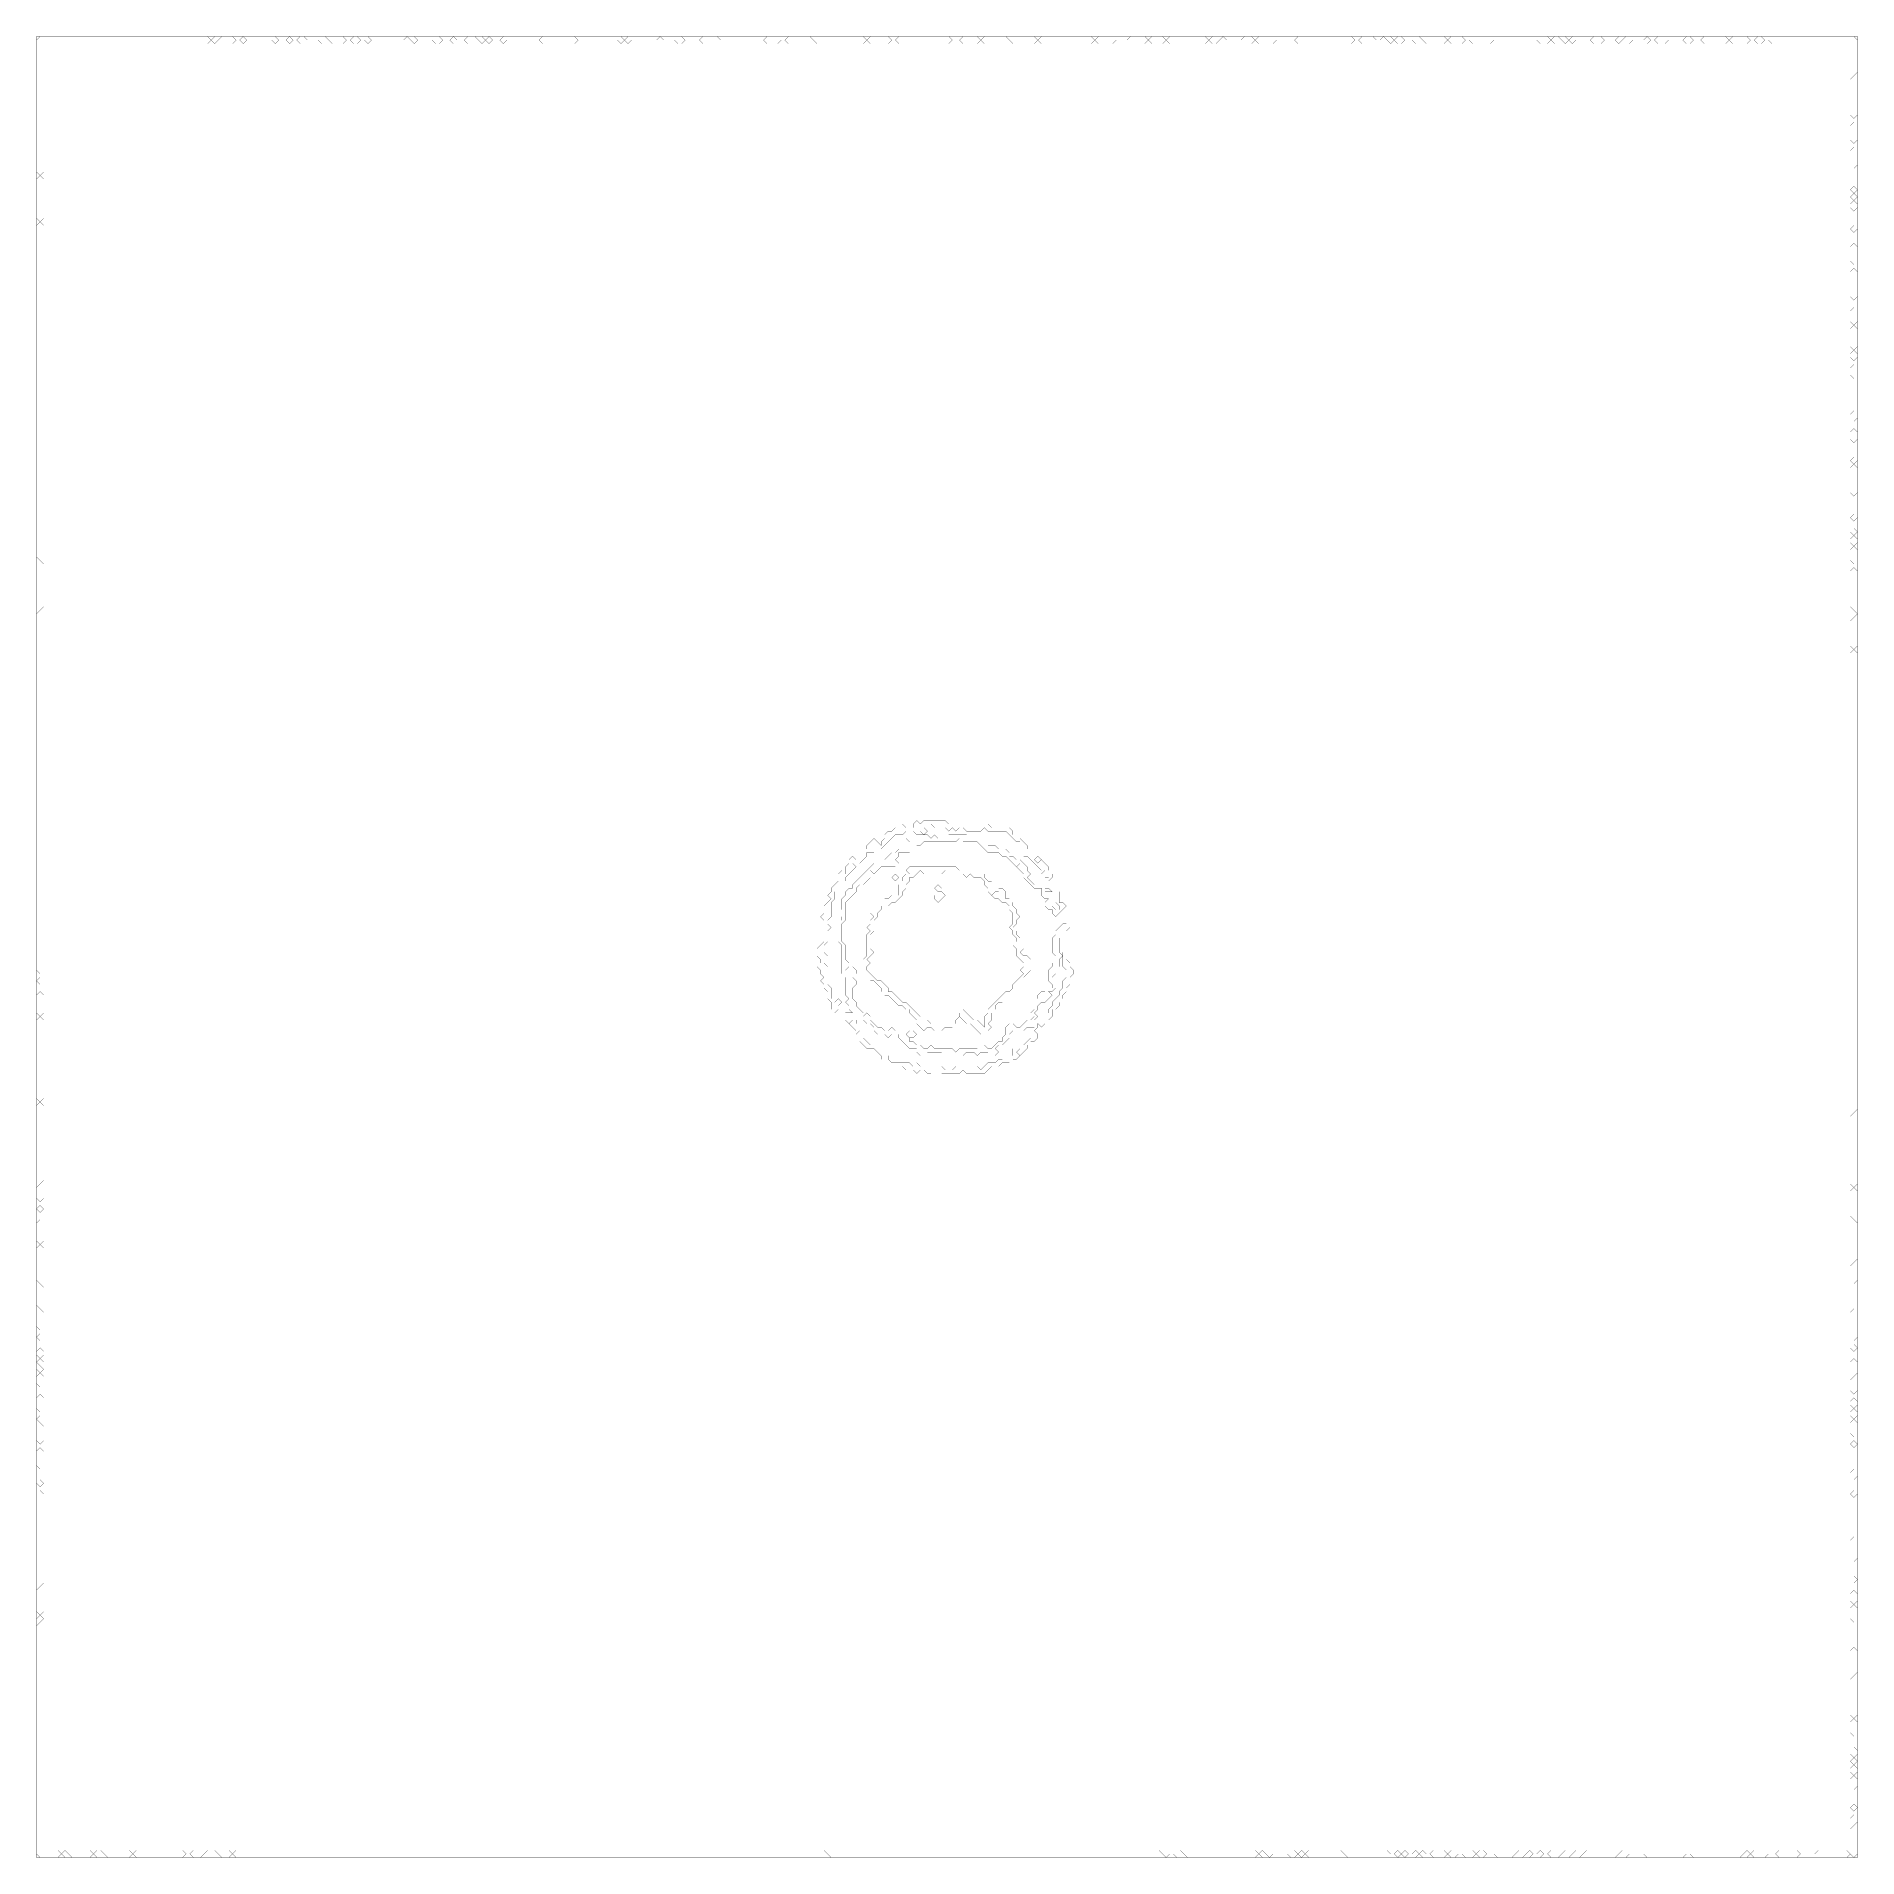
# Model space of a CAD drawing. Header units: metres. Extents: x 0 to 5015, y -5015 to 0.
import ezdxf

# ---------------------------------------------------------------- set-up
doc = ezdxf.new("R2010")
doc.units = ezdxf.units.M
for name, color, linetype in [('conductor', 1, 'Continuous'), ('dielectric', 8, 'Continuous'), ('substrate', 5, 'Continuous')]:
    doc.layers.add(name, color=color, linetype=linetype)

msp = doc.modelspace()

# ---------------------------------------------------------------- linework, layer by layer
at = {"layer": 'conductor', "const_width": 0.5}
for points in [[(2394.25, -2188.1875), (2384.4375, -2198), (2374.625, -2198), (2364.8125, -2198), (2355, -2207.8125), (2345.1875, -2217.625), (2335.375, -2227.4375), (2325.5625, -2237.25), (2315.75, -2237.25), (2305.9375, -2247.0625), (2296.125, -2247.0625), (2286.3125, -2247.0625), (2286.3125, -2256.875), (2276.5, -2266.6875), (2266.6875, -2276.5), (2256.875, -2276.5), (2247.0625, -2276.5), (2256.875, -2286.3125), (2247.0625, -2296.125), (2237.25, -2305.9375), (2227.4375, -2315.75), (2227.4375, -2325.5625), (2217.625, -2335.375), (2207.8125, -2345.1875), (2198, -2355), (2198, -2364.8125), (2198, -2374.625), (2188.1875, -2384.4375), (2188.1875, -2394.25), (2188.1875, -2404.0625), (2188.1875, -2413.875), (2188.1875, -2423.6875), (2178.375, -2433.5), (2178.375, -2443.3125), (2188.1875, -2453.125), (2178.375, -2462.9375), (2178.375, -2472.75), (2178.375, -2482.5625), (2178.375, -2492.375), (2168.5625, -2502.1875), (2168.5625, -2512), (2168.5625, -2521.8125), (2178.375, -2531.625), (2168.5625, -2541.4375), (2168.5625, -2551.25), (2178.375, -2561.0625), (2178.375, -2570.875), (2178.375, -2580.6875), (2178.375, -2590.5), (2178.375, -2600.3125), (2178.375, -2610.125), (2188.1875, -2619.9375), (2188.1875, -2629.75), (2188.1875, -2639.5625), (2188.1875, -2649.375), (2198, -2659.1875), (2207.8125, -2669), (2217.625, -2678.8125), (2227.4375, -2688.625), (2237.25, -2688.625), (2247.0625, -2688.625), (2237.25, -2678.8125), (2237.25, -2669), (2227.4375, -2659.1875), (2237.25, -2649.375), (2227.4375, -2639.5625), (2227.4375, -2629.75), (2227.4375, -2619.9375), (2227.4375, -2610.125), (2227.4375, -2600.3125), (2227.4375, -2590.5), (2217.625, -2580.6875), (2217.625, -2570.875), (2217.625, -2561.0625), (2217.625, -2551.25), (2217.625, -2541.4375), (2217.625, -2531.625), (2217.625, -2521.8125), (2217.625, -2512), (2217.625, -2502.1875), (2207.8125, -2492.375), (2207.8125, -2482.5625), (2207.8125, -2472.75), (2207.8125, -2462.9375), (2207.8125, -2453.125), (2207.8125, -2443.3125), (2217.625, -2433.5), (2217.625, -2423.6875), (2207.8125, -2413.875), (2217.625, -2404.0625), (2217.625, -2394.25), (2217.625, -2384.4375), (2217.625, -2374.625), (2227.4375, -2364.8125), (2227.4375, -2355), (2237.25, -2345.1875), (2247.0625, -2345.1875), (2247.0625, -2335.375), (2256.875, -2325.5625), (2266.6875, -2315.75), (2276.5, -2305.9375), (2286.3125, -2296.125), (2296.125, -2286.3125), (2305.9375, -2276.5), (2315.75, -2276.5), (2325.5625, -2276.5), (2335.375, -2276.5), (2335.375, -2266.6875), (2345.1875, -2256.875), (2355, -2247.0625), (2364.8125, -2256.875), (2364.8125, -2247.0625), (2374.625, -2237.25), (2384.4375, -2237.25), (2394.25, -2227.4375), (2404.0625, -2217.625), (2394.25, -2207.8125), (2394.25, -2198)], [(2453.125, -2168.5625), (2443.3125, -2178.375), (2433.5, -2178.375), (2433.5, -2188.1875), (2423.6875, -2198), (2413.875, -2188.1875), (2423.6875, -2198), (2433.5, -2198), (2443.3125, -2198), (2453.125, -2198), (2462.9375, -2207.8125), (2472.75, -2198), (2482.5625, -2207.8125), (2492.375, -2207.8125), (2502.1875, -2207.8125), (2512, -2198), (2521.8125, -2198), (2531.625, -2198), (2541.4375, -2198), (2551.25, -2198), (2561.0625, -2198), (2570.875, -2207.8125), (2580.6875, -2207.8125), (2590.5, -2207.8125), (2600.3125, -2207.8125), (2610.125, -2217.625), (2619.9375, -2227.4375), (2629.75, -2227.4375), (2639.5625, -2227.4375), (2649.375, -2237.25), (2659.1875, -2237.25), (2669, -2237.25), (2678.8125, -2247.0625), (2678.8125, -2256.875), (2688.625, -2256.875), (2698.4375, -2266.6875), (2708.25, -2266.6875), (2718.0625, -2276.5), (2727.875, -2286.3125), (2727.875, -2296.125), (2737.6875, -2305.9375), (2727.875, -2315.75), (2737.6875, -2325.5625), (2747.5, -2335.375), (2757.3125, -2335.375), (2767.125, -2325.5625), (2776.9375, -2315.75), (2786.75, -2315.75), (2776.9375, -2315.75), (2767.125, -2305.9375), (2776.9375, -2296.125), (2767.125, -2296.125), (2757.3125, -2286.3125), (2747.5, -2276.5), (2737.6875, -2266.6875), (2727.875, -2256.875), (2718.0625, -2256.875), (2708.25, -2247.0625), (2708.25, -2237.25), (2708.25, -2227.4375), (2708.25, -2217.625), (2698.4375, -2217.625), (2688.625, -2207.8125), (2678.8125, -2198), (2669, -2188.1875), (2659.1875, -2188.1875), (2649.375, -2188.1875), (2639.5625, -2188.1875), (2629.75, -2188.1875), (2619.9375, -2188.1875), (2610.125, -2178.375), (2600.3125, -2188.1875), (2590.5, -2188.1875), (2580.6875, -2188.1875), (2570.875, -2188.1875), (2561.0625, -2188.1875), (2551.25, -2178.375), (2541.4375, -2178.375), (2531.625, -2188.1875), (2521.8125, -2178.375), (2512, -2188.1875), (2502.1875, -2178.375), (2492.375, -2178.375), (2482.5625, -2178.375), (2472.75, -2178.375), (2462.9375, -2168.5625)], [(2433.5, -2188.1875), (2443.3125, -2178.375), (2453.125, -2188.1875), (2443.3125, -2198)], [(2433.5, -2296.125), (2423.6875, -2305.9375), (2413.875, -2315.75), (2404.0625, -2315.75), (2404.0625, -2325.5625), (2394.25, -2335.375), (2394.25, -2345.1875), (2384.4375, -2355), (2384.4375, -2364.8125), (2374.625, -2374.625), (2364.8125, -2384.4375), (2355, -2384.4375), (2345.1875, -2394.25), (2335.375, -2394.25), (2325.5625, -2394.25), (2325.5625, -2404.0625), (2315.75, -2413.875), (2315.75, -2423.6875), (2305.9375, -2433.5), (2305.9375, -2443.3125), (2305.9375, -2453.125), (2305.9375, -2462.9375), (2296.125, -2472.75), (2305.9375, -2482.5625), (2305.9375, -2492.375), (2305.9375, -2502.1875), (2296.125, -2512), (2305.9375, -2521.8125), (2296.125, -2531.625), (2286.3125, -2541.4375), (2296.125, -2551.25), (2286.3125, -2561.0625), (2286.3125, -2570.875), (2296.125, -2580.6875), (2305.9375, -2590.5), (2315.75, -2600.3125), (2325.5625, -2600.3125), (2335.375, -2610.125), (2345.1875, -2619.9375), (2345.1875, -2629.75), (2355, -2629.75), (2364.8125, -2639.5625), (2374.625, -2649.375), (2384.4375, -2659.1875), (2394.25, -2659.1875), (2404.0625, -2669), (2413.875, -2678.8125), (2423.6875, -2688.625), (2433.5, -2698.4375), (2433.5, -2708.25), (2443.3125, -2708.25), (2453.125, -2708.25), (2462.9375, -2718.0625), (2472.75, -2718.0625), (2482.5625, -2718.0625), (2492.375, -2718.0625), (2502.1875, -2718.0625), (2512, -2708.25), (2521.8125, -2698.4375), (2531.625, -2688.625), (2541.4375, -2678.8125), (2551.25, -2678.8125), (2561.0625, -2688.625), (2570.875, -2698.4375), (2580.6875, -2708.25), (2590.5, -2708.25), (2600.3125, -2718.0625), (2610.125, -2727.875), (2610.125, -2718.0625), (2610.125, -2708.25), (2610.125, -2698.4375), (2619.9375, -2688.625), (2619.9375, -2678.8125), (2629.75, -2669), (2639.5625, -2659.1875), (2649.375, -2649.375), (2659.1875, -2639.5625), (2669, -2629.75), (2678.8125, -2629.75), (2688.625, -2619.9375), (2688.625, -2610.125), (2698.4375, -2600.3125), (2708.25, -2590.5), (2718.0625, -2580.6875), (2708.25, -2570.875), (2718.0625, -2561.0625), (2718.0625, -2551.25), (2708.25, -2541.4375), (2698.4375, -2531.625), (2698.4375, -2521.8125), (2698.4375, -2512), (2688.625, -2502.1875), (2698.4375, -2492.375), (2698.4375, -2482.5625), (2688.625, -2472.75), (2688.625, -2462.9375), (2678.8125, -2453.125), (2688.625, -2443.3125), (2688.625, -2433.5), (2688.625, -2423.6875), (2688.625, -2413.875), (2678.8125, -2404.0625), (2678.8125, -2394.25), (2669, -2384.4375), (2659.1875, -2384.4375), (2649.375, -2374.625), (2639.5625, -2374.625), (2629.75, -2364.8125), (2639.5625, -2355), (2649.375, -2355), (2639.5625, -2355), (2629.75, -2364.8125), (2619.9375, -2355), (2619.9375, -2345.1875), (2610.125, -2335.375), (2610.125, -2325.5625), (2600.3125, -2315.75), (2590.5, -2315.75), (2580.6875, -2315.75), (2570.875, -2305.9375), (2561.0625, -2315.75), (2551.25, -2305.9375), (2541.4375, -2305.9375), (2531.625, -2305.9375), (2521.8125, -2305.9375), (2512, -2305.9375), (2502.1875, -2296.125), (2492.375, -2305.9375), (2482.5625, -2305.9375), (2472.75, -2305.9375), (2462.9375, -2305.9375), (2453.125, -2305.9375), (2443.3125, -2305.9375)], [(2472.75, -2345.1875), (2482.5625, -2335.375), (2492.375, -2345.1875), (2482.5625, -2355)], [(2472.75, -2364.8125), (2482.5625, -2355), (2492.375, -2355), (2502.1875, -2364.8125), (2492.375, -2374.625), (2482.5625, -2384.4375), (2472.75, -2374.625)], [(2776.9375, -2345.1875), (2776.9375, -2355), (2786.75, -2355), (2796.5625, -2355), (2786.75, -2345.1875)], [(2806.375, -2384.4375), (2796.5625, -2394.25), (2806.375, -2404.0625), (2806.375, -2413.875), (2816.1875, -2404.0625), (2816.1875, -2394.25)], [(2816.1875, -2482.5625), (2816.1875, -2492.375), (2816.1875, -2502.1875), (2816.1875, -2512), (2816.1875, -2521.8125), (2826, -2531.625), (2816.1875, -2541.4375), (2816.1875, -2551.25), (2816.1875, -2561.0625), (2806.375, -2570.875), (2806.375, -2580.6875), (2796.5625, -2590.5), (2806.375, -2600.3125), (2806.375, -2610.125), (2806.375, -2619.9375), (2796.5625, -2629.75), (2786.75, -2629.75), (2796.5625, -2639.5625), (2786.75, -2649.375), (2776.9375, -2659.1875), (2767.125, -2659.1875), (2757.3125, -2669), (2757.3125, -2678.8125), (2747.5, -2688.625), (2757.3125, -2698.4375), (2747.5, -2708.25), (2757.3125, -2708.25), (2767.125, -2708.25), (2776.9375, -2698.4375), (2786.75, -2688.625), (2786.75, -2678.8125), (2796.5625, -2669), (2796.5625, -2659.1875), (2806.375, -2649.375), (2816.1875, -2639.5625), (2816.1875, -2629.75), (2826, -2619.9375), (2826, -2610.125), (2826, -2600.3125), (2835.8125, -2590.5), (2835.8125, -2580.6875), (2835.8125, -2570.875), (2826, -2561.0625), (2826, -2551.25), (2826, -2541.4375), (2826, -2531.625), (2826, -2521.8125), (2835.8125, -2512), (2835.8125, -2502.1875), (2826, -2492.375)], [(2198, -2659.1875), (2207.8125, -2649.375), (2217.625, -2659.1875), (2207.8125, -2669)], [(2256.875, -2708.25), (2256.875, -2718.0625), (2266.6875, -2727.875), (2276.5, -2737.6875), (2276.5, -2747.5), (2276.5, -2757.3125), (2286.3125, -2767.125), (2296.125, -2776.9375), (2305.9375, -2776.9375), (2315.75, -2776.9375), (2325.5625, -2786.75), (2335.375, -2796.5625), (2345.1875, -2806.375), (2345.1875, -2816.1875), (2355, -2826), (2364.8125, -2826), (2374.625, -2826), (2384.4375, -2826), (2394.25, -2826), (2404.0625, -2826), (2413.875, -2835.8125), (2423.6875, -2826), (2433.5, -2835.8125), (2443.3125, -2835.8125), (2453.125, -2835.8125), (2462.9375, -2835.8125), (2472.75, -2835.8125), (2482.5625, -2835.8125), (2492.375, -2835.8125), (2502.1875, -2845.625), (2512, -2845.625), (2521.8125, -2845.625), (2531.625, -2835.8125), (2541.4375, -2835.8125), (2551.25, -2835.8125), (2561.0625, -2835.8125), (2570.875, -2835.8125), (2580.6875, -2835.8125), (2590.5, -2835.8125), (2600.3125, -2845.625), (2610.125, -2835.8125), (2619.9375, -2826), (2629.75, -2826), (2639.5625, -2826), (2649.375, -2816.1875), (2659.1875, -2816.1875), (2669, -2806.375), (2678.8125, -2806.375), (2688.625, -2806.375), (2688.625, -2796.5625), (2688.625, -2786.75), (2698.4375, -2776.9375), (2708.25, -2776.9375), (2718.0625, -2776.9375), (2727.875, -2767.125), (2737.6875, -2757.3125), (2737.6875, -2747.5), (2737.6875, -2737.6875), (2747.5, -2727.875), (2737.6875, -2727.875), (2727.875, -2727.875), (2718.0625, -2737.6875), (2708.25, -2737.6875), (2698.4375, -2737.6875), (2688.625, -2737.6875), (2678.8125, -2747.5), (2678.8125, -2757.3125), (2669, -2767.125), (2659.1875, -2776.9375), (2649.375, -2776.9375), (2639.5625, -2786.75), (2649.375, -2796.5625), (2639.5625, -2806.375), (2629.75, -2806.375), (2619.9375, -2796.5625), (2610.125, -2796.5625), (2600.3125, -2796.5625), (2590.5, -2806.375), (2580.6875, -2796.5625), (2570.875, -2796.5625), (2561.0625, -2796.5625), (2551.25, -2806.375), (2541.4375, -2806.375), (2531.625, -2806.375), (2521.8125, -2806.375), (2512, -2806.375), (2502.1875, -2806.375), (2492.375, -2796.5625), (2482.5625, -2796.5625), (2472.75, -2796.5625), (2462.9375, -2796.5625), (2453.125, -2796.5625), (2443.3125, -2806.375), (2433.5, -2806.375), (2423.6875, -2796.5625), (2423.6875, -2786.75), (2413.875, -2786.75), (2404.0625, -2786.75), (2394.25, -2776.9375), (2384.4375, -2767.125), (2374.625, -2757.3125), (2374.625, -2747.5), (2364.8125, -2757.3125), (2355, -2747.5), (2345.1875, -2757.3125), (2335.375, -2747.5), (2325.5625, -2747.5), (2315.75, -2747.5), (2305.9375, -2737.6875), (2305.9375, -2727.875), (2296.125, -2718.0625), (2286.3125, -2718.0625), (2276.5, -2708.25), (2266.6875, -2708.25)]]:
    msp.add_lwpolyline(points, close=True, dxfattribs=at)
at = {"layer": 'dielectric', "const_width": 0.5}
msp.add_lwpolyline([(2492.375, -2364.8125)], close=True, dxfattribs=at)
at = {"layer": 'substrate', "const_width": 0.5}
for points in [[(0, 0), (0, -9.8125), (0, -19.625), (0, -29.4375), (0, -39.25), (0, -49.0625), (0, -58.875), (0, -68.6875), (0, -78.5), (0, -88.3125), (0, -98.125), (0, -107.9375), (0, -117.75), (0, -127.5625), (0, -137.375), (0, -147.1875), (0, -157), (0, -166.8125), (0, -176.625), (0, -186.4375), (0, -196.25), (0, -206.0625), (0, -215.875), (0, -225.6875), (0, -235.5), (0, -245.3125), (0, -255.125), (0, -264.9375), (0, -274.75), (0, -284.5625), (0, -294.375), (0, -304.1875), (0, -314), (0, -323.8125), (0, -333.625), (0, -343.4375), (0, -353.25), (0, -363.0625), (0, -372.875), (0, -382.6875), (0, -392.5), (0, -402.3125), (0, -412.125), (0, -421.9375), (0, -431.75), (0, -441.5625), (0, -451.375), (0, -461.1875), (0, -471), (0, -480.8125), (0, -490.625), (0, -500.4375), (0, -510.25), (0, -520.0625), (0, -529.875), (0, -539.6875), (0, -549.5), (0, -559.3125), (0, -569.125), (0, -578.9375), (0, -588.75), (0, -598.5625), (0, -608.375), (0, -618.1875), (0, -628), (0, -637.8125), (0, -647.625), (0, -657.4375), (0, -667.25), (0, -677.0625), (0, -686.875), (0, -696.6875), (0, -706.5), (0, -716.3125), (0, -726.125), (0, -735.9375), (0, -745.75), (0, -755.5625), (0, -765.375), (0, -775.1875), (0, -785), (0, -794.8125), (0, -804.625), (0, -814.4375), (0, -824.25), (0, -834.0625), (0, -843.875), (0, -853.6875), (0, -863.5), (0, -873.3125), (0, -883.125), (0, -892.9375), (0, -902.75), (0, -912.5625), (0, -922.375), (0, -932.1875), (0, -942), (0, -951.8125), (0, -961.625), (0, -971.4375), (0, -981.25), (0, -991.0625), (0, -1000.875), (0, -1010.6875), (0, -1020.5), (0, -1030.3125), (0, -1040.125), (0, -1049.9375), (0, -1059.75), (0, -1069.5625), (0, -1079.375), (0, -1089.1875), (0, -1099), (0, -1108.8125), (0, -1118.625), (0, -1128.4375), (0, -1138.25), (0, -1148.0625), (0, -1157.875), (0, -1167.6875), (0, -1177.5), (0, -1187.3125), (0, -1197.125), (0, -1206.9375), (0, -1216.75), (0, -1226.5625), (0, -1236.375), (0, -1246.1875), (0, -1256), (0, -1265.8125), (0, -1275.625), (0, -1285.4375), (0, -1295.25), (0, -1305.0625), (0, -1314.875), (0, -1324.6875), (0, -1334.5), (0, -1344.3125), (0, -1354.125), (0, -1363.9375), (0, -1373.75), (0, -1383.5625), (0, -1393.375), (0, -1403.1875), (0, -1413), (0, -1422.8125), (0, -1432.625), (0, -1442.4375), (0, -1452.25), (0, -1462.0625), (0, -1471.875), (0, -1481.6875), (0, -1491.5), (0, -1501.3125), (0, -1511.125), (0, -1520.9375), (0, -1530.75), (0, -1540.5625), (0, -1550.375), (0, -1560.1875), (0, -1570), (0, -1579.8125), (0, -1589.625), (0, -1599.4375), (0, -1609.25), (0, -1619.0625), (0, -1628.875), (0, -1638.6875), (0, -1648.5), (0, -1658.3125), (0, -1668.125), (0, -1677.9375), (0, -1687.75), (0, -1697.5625), (0, -1707.375), (0, -1717.1875), (0, -1727), (0, -1736.8125), (0, -1746.625), (0, -1756.4375), (0, -1766.25), (0, -1776.0625), (0, -1785.875), (0, -1795.6875), (0, -1805.5), (0, -1815.3125), (0, -1825.125), (0, -1834.9375), (0, -1844.75), (0, -1854.5625), (0, -1864.375), (0, -1874.1875), (0, -1884), (0, -1893.8125), (0, -1903.625), (0, -1913.4375), (0, -1923.25), (0, -1933.0625), (0, -1942.875), (0, -1952.6875), (0, -1962.5), (0, -1972.3125), (0, -1982.125), (0, -1991.9375), (0, -2001.75), (0, -2011.5625), (0, -2021.375), (0, -2031.1875), (0, -2041), (0, -2050.8125), (0, -2060.625), (0, -2070.4375), (0, -2080.25), (0, -2090.0625), (0, -2099.875), (0, -2109.6875), (0, -2119.5), (0, -2129.3125), (0, -2139.125), (0, -2148.9375), (0, -2158.75), (0, -2168.5625), (0, -2178.375), (0, -2188.1875), (0, -2198), (0, -2207.8125), (0, -2217.625), (0, -2227.4375), (0, -2237.25), (0, -2247.0625), (0, -2256.875), (0, -2266.6875), (0, -2276.5), (0, -2286.3125), (0, -2296.125), (0, -2305.9375), (0, -2315.75), (0, -2325.5625), (0, -2335.375), (0, -2345.1875), (0, -2355), (0, -2364.8125), (0, -2374.625), (0, -2384.4375), (0, -2394.25), (0, -2404.0625), (0, -2413.875), (0, -2423.6875), (0, -2433.5), (0, -2443.3125), (0, -2453.125), (0, -2462.9375), (0, -2472.75), (0, -2482.5625), (0, -2492.375), (0, -2502.1875), (0, -2512), (0, -2521.8125), (0, -2531.625), (0, -2541.4375), (0, -2551.25), (0, -2561.0625), (0, -2570.875), (0, -2580.6875), (0, -2590.5), (0, -2600.3125), (0, -2610.125), (0, -2619.9375), (0, -2629.75), (0, -2639.5625), (0, -2649.375), (0, -2659.1875), (0, -2669), (0, -2678.8125), (0, -2688.625), (0, -2698.4375), (0, -2708.25), (0, -2718.0625), (0, -2727.875), (0, -2737.6875), (0, -2747.5), (0, -2757.3125), (0, -2767.125), (0, -2776.9375), (0, -2786.75), (0, -2796.5625), (0, -2806.375), (0, -2816.1875), (0, -2826), (0, -2835.8125), (0, -2845.625), (0, -2855.4375), (0, -2865.25), (0, -2875.0625), (0, -2884.875), (0, -2894.6875), (0, -2904.5), (0, -2914.3125), (0, -2924.125), (0, -2933.9375), (0, -2943.75), (0, -2953.5625), (0, -2963.375), (0, -2973.1875), (0, -2983), (0, -2992.8125), (0, -3002.625), (0, -3012.4375), (0, -3022.25), (0, -3032.0625), (0, -3041.875), (0, -3051.6875), (0, -3061.5), (0, -3071.3125), (0, -3081.125), (0, -3090.9375), (0, -3100.75), (0, -3110.5625), (0, -3120.375), (0, -3130.1875), (0, -3140), (0, -3149.8125), (0, -3159.625), (0, -3169.4375), (0, -3179.25), (0, -3189.0625), (0, -3198.875), (0, -3208.6875), (0, -3218.5), (0, -3228.3125), (0, -3238.125), (0, -3247.9375), (0, -3257.75), (0, -3267.5625), (0, -3277.375), (0, -3287.1875), (0, -3297), (0, -3306.8125), (0, -3316.625), (0, -3326.4375), (0, -3336.25), (0, -3346.0625), (0, -3355.875), (0, -3365.6875), (0, -3375.5), (0, -3385.3125), (0, -3395.125), (0, -3404.9375), (0, -3414.75), (0, -3424.5625), (0, -3434.375), (0, -3444.1875), (0, -3454), (0, -3463.8125), (0, -3473.625), (0, -3483.4375), (0, -3493.25), (0, -3503.0625), (0, -3512.875), (0, -3522.6875), (0, -3532.5), (0, -3542.3125), (0, -3552.125), (0, -3561.9375), (0, -3571.75), (0, -3581.5625), (0, -3591.375), (0, -3601.1875), (0, -3611), (0, -3620.8125), (0, -3630.625), (0, -3640.4375), (0, -3650.25), (0, -3660.0625), (0, -3669.875), (0, -3679.6875), (0, -3689.5), (0, -3699.3125), (0, -3709.125), (0, -3718.9375), (0, -3728.75), (0, -3738.5625), (0, -3748.375), (0, -3758.1875), (0, -3768), (0, -3777.8125), (0, -3787.625), (0, -3797.4375), (0, -3807.25), (0, -3817.0625), (0, -3826.875), (0, -3836.6875), (0, -3846.5), (0, -3856.3125), (0, -3866.125), (0, -3875.9375), (0, -3885.75), (0, -3895.5625), (0, -3905.375), (0, -3915.1875), (0, -3925), (0, -3934.8125), (0, -3944.625), (0, -3954.4375), (0, -3964.25), (0, -3974.0625), (0, -3983.875), (0, -3993.6875), (0, -4003.5), (0, -4013.3125), (0, -4023.125), (0, -4032.9375), (0, -4042.75), (0, -4052.5625), (0, -4062.375), (0, -4072.1875), (0, -4082), (0, -4091.8125), (0, -4101.625), (0, -4111.4375), (0, -4121.25), (0, -4131.0625), (0, -4140.875), (0, -4150.6875), (0, -4160.5), (0, -4170.3125), (0, -4180.125), (0, -4189.9375), (0, -4199.75), (0, -4209.5625), (0, -4219.375), (0, -4229.1875), (0, -4239), (0, -4248.8125), (0, -4258.625), (0, -4268.4375), (0, -4278.25), (0, -4288.0625), (0, -4297.875), (0, -4307.6875), (0, -4317.5), (0, -4327.3125), (0, -4337.125), (0, -4346.9375), (0, -4356.75), (0, -4366.5625), (0, -4376.375), (0, -4386.1875), (0, -4396), (0, -4405.8125), (0, -4415.625), (0, -4425.4375), (0, -4435.25), (0, -4445.0625), (0, -4454.875), (0, -4464.6875), (0, -4474.5), (0, -4484.3125), (0, -4494.125), (0, -4503.9375), (0, -4513.75), (0, -4523.5625), (0, -4533.375), (0, -4543.1875), (0, -4553), (0, -4562.8125), (0, -4572.625), (0, -4582.4375), (0, -4592.25), (0, -4602.0625), (0, -4611.875), (0, -4621.6875), (0, -4631.5), (0, -4641.3125), (0, -4651.125), (0, -4660.9375), (0, -4670.75), (0, -4680.5625), (0, -4690.375), (0, -4700.1875), (0, -4710), (0, -4719.8125), (0, -4729.625), (0, -4739.4375), (0, -4749.25), (0, -4759.0625), (0, -4768.875), (0, -4778.6875), (0, -4788.5), (0, -4798.3125), (0, -4808.125), (0, -4817.9375), (0, -4827.75), (0, -4837.5625), (0, -4847.375), (0, -4857.1875), (0, -4867), (0, -4876.8125), (0, -4886.625), (0, -4896.4375), (0, -4906.25), (0, -4916.0625), (0, -4925.875), (0, -4935.6875), (0, -4945.5), (0, -4955.3125), (0, -4965.125), (0, -4974.9375), (0, -4984.75), (0, -4994.5625), (0, -5004.375), (0, -5014.1875), (9.8125, -5014.1875), (19.625, -5014.1875), (29.4375, -5014.1875), (39.25, -5014.1875), (49.0625, -5014.1875), (58.875, -5014.1875), (68.6875, -5014.1875), (78.5, -5014.1875), (88.3125, -5014.1875), (98.125, -5014.1875), (107.9375, -5014.1875), (117.75, -5014.1875), (127.5625, -5014.1875), (137.375, -5014.1875), (147.1875, -5014.1875), (157, -5014.1875), (166.8125, -5014.1875), (176.625, -5014.1875), (186.4375, -5014.1875), (196.25, -5014.1875), (206.0625, -5014.1875), (215.875, -5014.1875), (225.6875, -5014.1875), (235.5, -5014.1875), (245.3125, -5014.1875), (255.125, -5014.1875), (264.9375, -5014.1875), (274.75, -5014.1875), (284.5625, -5014.1875), (294.375, -5014.1875), (304.1875, -5014.1875), (314, -5014.1875), (323.8125, -5014.1875), (333.625, -5014.1875), (343.4375, -5014.1875), (353.25, -5014.1875), (363.0625, -5014.1875), (372.875, -5014.1875), (382.6875, -5014.1875), (392.5, -5014.1875), (402.3125, -5014.1875), (412.125, -5014.1875), (421.9375, -5014.1875), (431.75, -5014.1875), (441.5625, -5014.1875), (451.375, -5014.1875), (461.1875, -5014.1875), (471, -5014.1875), (480.8125, -5014.1875), (490.625, -5014.1875), (500.4375, -5014.1875), (510.25, -5014.1875), (520.0625, -5014.1875), (529.875, -5014.1875), (539.6875, -5014.1875), (549.5, -5014.1875), (559.3125, -5014.1875), (569.125, -5014.1875), (578.9375, -5014.1875), (588.75, -5014.1875), (598.5625, -5014.1875), (608.375, -5014.1875), (618.1875, -5014.1875), (628, -5014.1875), (637.8125, -5014.1875), (647.625, -5014.1875), (657.4375, -5014.1875), (667.25, -5014.1875), (677.0625, -5014.1875), (686.875, -5014.1875), (696.6875, -5014.1875), (706.5, -5014.1875), (716.3125, -5014.1875), (726.125, -5014.1875), (735.9375, -5014.1875), (745.75, -5014.1875), (755.5625, -5014.1875), (765.375, -5014.1875), (775.1875, -5014.1875), (785, -5014.1875), (794.8125, -5014.1875), (804.625, -5014.1875), (814.4375, -5014.1875), (824.25, -5014.1875), (834.0625, -5014.1875), (843.875, -5014.1875), (853.6875, -5014.1875), (863.5, -5014.1875), (873.3125, -5014.1875), (883.125, -5014.1875), (892.9375, -5014.1875), (902.75, -5014.1875), (912.5625, -5014.1875), (922.375, -5014.1875), (932.1875, -5014.1875), (942, -5014.1875), (951.8125, -5014.1875), (961.625, -5014.1875), (971.4375, -5014.1875), (981.25, -5014.1875), (991.0625, -5014.1875), (1000.875, -5014.1875), (1010.6875, -5014.1875), (1020.5, -5014.1875), (1030.3125, -5014.1875), (1040.125, -5014.1875), (1049.9375, -5014.1875), (1059.75, -5014.1875), (1069.5625, -5014.1875), (1079.375, -5014.1875), (1089.1875, -5014.1875), (1099, -5014.1875), (1108.8125, -5014.1875), (1118.625, -5014.1875), (1128.4375, -5014.1875), (1138.25, -5014.1875), (1148.0625, -5014.1875), (1157.875, -5014.1875), (1167.6875, -5014.1875), (1177.5, -5014.1875), (1187.3125, -5014.1875), (1197.125, -5014.1875), (1206.9375, -5014.1875), (1216.75, -5014.1875), (1226.5625, -5014.1875), (1236.375, -5014.1875), (1246.1875, -5014.1875), (1256, -5014.1875), (1265.8125, -5014.1875), (1275.625, -5014.1875), (1285.4375, -5014.1875), (1295.25, -5014.1875), (1305.0625, -5014.1875), (1314.875, -5014.1875), (1324.6875, -5014.1875), (1334.5, -5014.1875), (1344.3125, -5014.1875), (1354.125, -5014.1875), (1363.9375, -5014.1875), (1373.75, -5014.1875), (1383.5625, -5014.1875), (1393.375, -5014.1875), (1403.1875, -5014.1875), (1413, -5014.1875), (1422.8125, -5014.1875), (1432.625, -5014.1875), (1442.4375, -5014.1875), (1452.25, -5014.1875), (1462.0625, -5014.1875), (1471.875, -5014.1875), (1481.6875, -5014.1875), (1491.5, -5014.1875), (1501.3125, -5014.1875), (1511.125, -5014.1875), (1520.9375, -5014.1875), (1530.75, -5014.1875), (1540.5625, -5014.1875), (1550.375, -5014.1875), (1560.1875, -5014.1875), (1570, -5014.1875), (1579.8125, -5014.1875), (1589.625, -5014.1875), (1599.4375, -5014.1875), (1609.25, -5014.1875), (1619.0625, -5014.1875), (1628.875, -5014.1875), (1638.6875, -5014.1875), (1648.5, -5014.1875), (1658.3125, -5014.1875), (1668.125, -5014.1875), (1677.9375, -5014.1875), (1687.75, -5014.1875), (1697.5625, -5014.1875), (1707.375, -5014.1875), (1717.1875, -5014.1875), (1727, -5014.1875), (1736.8125, -5014.1875), (1746.625, -5014.1875), (1756.4375, -5014.1875), (1766.25, -5014.1875), (1776.0625, -5014.1875), (1785.875, -5014.1875), (1795.6875, -5014.1875), (1805.5, -5014.1875), (1815.3125, -5014.1875), (1825.125, -5014.1875), (1834.9375, -5014.1875), (1844.75, -5014.1875), (1854.5625, -5014.1875), (1864.375, -5014.1875), (1874.1875, -5014.1875), (1884, -5014.1875), (1893.8125, -5014.1875), (1903.625, -5014.1875), (1913.4375, -5014.1875), (1923.25, -5014.1875), (1933.0625, -5014.1875), (1942.875, -5014.1875), (1952.6875, -5014.1875), (1962.5, -5014.1875), (1972.3125, -5014.1875), (1982.125, -5014.1875), (1991.9375, -5014.1875), (2001.75, -5014.1875), (2011.5625, -5014.1875), (2021.375, -5014.1875), (2031.1875, -5014.1875), (2041, -5014.1875), (2050.8125, -5014.1875), (2060.625, -5014.1875), (2070.4375, -5014.1875), (2080.25, -5014.1875), (2090.0625, -5014.1875), (2099.875, -5014.1875), (2109.6875, -5014.1875), (2119.5, -5014.1875), (2129.3125, -5014.1875), (2139.125, -5014.1875), (2148.9375, -5014.1875), (2158.75, -5014.1875), (2168.5625, -5014.1875), (2178.375, -5014.1875), (2188.1875, -5014.1875), (2198, -5014.1875), (2207.8125, -5014.1875), (2217.625, -5014.1875), (2227.4375, -5014.1875), (2237.25, -5014.1875), (2247.0625, -5014.1875), (2256.875, -5014.1875), (2266.6875, -5014.1875), (2276.5, -5014.1875), (2286.3125, -5014.1875), (2296.125, -5014.1875), (2305.9375, -5014.1875), (2315.75, -5014.1875), (2325.5625, -5014.1875), (2335.375, -5014.1875), (2345.1875, -5014.1875), (2355, -5014.1875), (2364.8125, -5014.1875), (2374.625, -5014.1875), (2384.4375, -5014.1875), (2394.25, -5014.1875), (2404.0625, -5014.1875), (2413.875, -5014.1875), (2423.6875, -5014.1875), (2433.5, -5014.1875), (2443.3125, -5014.1875), (2453.125, -5014.1875), (2462.9375, -5014.1875), (2472.75, -5014.1875), (2482.5625, -5014.1875), (2492.375, -5014.1875), (2502.1875, -5014.1875), (2512, -5014.1875), (2521.8125, -5014.1875), (2531.625, -5014.1875), (2541.4375, -5014.1875), (2551.25, -5014.1875), (2561.0625, -5014.1875), (2570.875, -5014.1875), (2580.6875, -5014.1875), (2590.5, -5014.1875), (2600.3125, -5014.1875), (2610.125, -5014.1875), (2619.9375, -5014.1875), (2629.75, -5014.1875), (2639.5625, -5014.1875), (2649.375, -5014.1875), (2659.1875, -5014.1875), (2669, -5014.1875), (2678.8125, -5014.1875), (2688.625, -5014.1875), (2698.4375, -5014.1875), (2708.25, -5014.1875), (2718.0625, -5014.1875), (2727.875, -5014.1875), (2737.6875, -5014.1875), (2747.5, -5014.1875), (2757.3125, -5014.1875), (2767.125, -5014.1875), (2776.9375, -5014.1875), (2786.75, -5014.1875), (2796.5625, -5014.1875), (2806.375, -5014.1875), (2816.1875, -5014.1875), (2826, -5014.1875), (2835.8125, -5014.1875), (2845.625, -5014.1875), (2855.4375, -5014.1875), (2865.25, -5014.1875), (2875.0625, -5014.1875), (2884.875, -5014.1875), (2894.6875, -5014.1875), (2904.5, -5014.1875), (2914.3125, -5014.1875), (2924.125, -5014.1875), (2933.9375, -5014.1875), (2943.75, -5014.1875), (2953.5625, -5014.1875), (2963.375, -5014.1875), (2973.1875, -5014.1875), (2983, -5014.1875), (2992.8125, -5014.1875), (3002.625, -5014.1875), (3012.4375, -5014.1875), (3022.25, -5014.1875), (3032.0625, -5014.1875), (3041.875, -5014.1875), (3051.6875, -5014.1875), (3061.5, -5014.1875), (3071.3125, -5014.1875), (3081.125, -5014.1875), (3090.9375, -5014.1875), (3100.75, -5014.1875), (3110.5625, -5014.1875), (3120.375, -5014.1875), (3130.1875, -5014.1875), (3140, -5014.1875), (3149.8125, -5014.1875), (3159.625, -5014.1875), (3169.4375, -5014.1875), (3179.25, -5014.1875), (3189.0625, -5014.1875), (3198.875, -5014.1875), (3208.6875, -5014.1875), (3218.5, -5014.1875), (3228.3125, -5014.1875), (3238.125, -5014.1875), (3247.9375, -5014.1875), (3257.75, -5014.1875), (3267.5625, -5014.1875), (3277.375, -5014.1875), (3287.1875, -5014.1875), (3297, -5014.1875), (3306.8125, -5014.1875), (3316.625, -5014.1875), (3326.4375, -5014.1875), (3336.25, -5014.1875), (3346.0625, -5014.1875), (3355.875, -5014.1875), (3365.6875, -5014.1875), (3375.5, -5014.1875), (3385.3125, -5014.1875), (3395.125, -5014.1875), (3404.9375, -5014.1875), (3414.75, -5014.1875), (3424.5625, -5014.1875), (3434.375, -5014.1875), (3444.1875, -5014.1875), (3454, -5014.1875), (3463.8125, -5014.1875), (3473.625, -5014.1875), (3483.4375, -5014.1875), (3493.25, -5014.1875), (3503.0625, -5014.1875), (3512.875, -5014.1875), (3522.6875, -5014.1875), (3532.5, -5014.1875), (3542.3125, -5014.1875), (3552.125, -5014.1875), (3561.9375, -5014.1875), (3571.75, -5014.1875), (3581.5625, -5014.1875), (3591.375, -5014.1875), (3601.1875, -5014.1875), (3611, -5014.1875), (3620.8125, -5014.1875), (3630.625, -5014.1875), (3640.4375, -5014.1875), (3650.25, -5014.1875), (3660.0625, -5014.1875), (3669.875, -5014.1875), (3679.6875, -5014.1875), (3689.5, -5014.1875), (3699.3125, -5014.1875), (3709.125, -5014.1875), (3718.9375, -5014.1875), (3728.75, -5014.1875), (3738.5625, -5014.1875), (3748.375, -5014.1875), (3758.1875, -5014.1875), (3768, -5014.1875), (3777.8125, -5014.1875), (3787.625, -5014.1875), (3797.4375, -5014.1875), (3807.25, -5014.1875), (3817.0625, -5014.1875), (3826.875, -5014.1875), (3836.6875, -5014.1875), (3846.5, -5014.1875), (3856.3125, -5014.1875), (3866.125, -5014.1875), (3875.9375, -5014.1875), (3885.75, -5014.1875), (3895.5625, -5014.1875), (3905.375, -5014.1875), (3915.1875, -5014.1875), (3925, -5014.1875), (3934.8125, -5014.1875), (3944.625, -5014.1875), (3954.4375, -5014.1875), (3964.25, -5014.1875), (3974.0625, -5014.1875), (3983.875, -5014.1875), (3993.6875, -5014.1875), (4003.5, -5014.1875), (4013.3125, -5014.1875), (4023.125, -5014.1875), (4032.9375, -5014.1875), (4042.75, -5014.1875), (4052.5625, -5014.1875), (4062.375, -5014.1875), (4072.1875, -5014.1875), (4082, -5014.1875), (4091.8125, -5014.1875), (4101.625, -5014.1875), (4111.4375, -5014.1875), (4121.25, -5014.1875), (4131.0625, -5014.1875), (4140.875, -5014.1875), (4150.6875, -5014.1875), (4160.5, -5014.1875), (4170.3125, -5014.1875), (4180.125, -5014.1875), (4189.9375, -5014.1875), (4199.75, -5014.1875), (4209.5625, -5014.1875), (4219.375, -5014.1875), (4229.1875, -5014.1875), (4239, -5014.1875), (4248.8125, -5014.1875), (4258.625, -5014.1875), (4268.4375, -5014.1875), (4278.25, -5014.1875), (4288.0625, -5014.1875), (4297.875, -5014.1875), (4307.6875, -5014.1875), (4317.5, -5014.1875), (4327.3125, -5014.1875), (4337.125, -5014.1875), (4346.9375, -5014.1875), (4356.75, -5014.1875), (4366.5625, -5014.1875), (4376.375, -5014.1875), (4386.1875, -5014.1875), (4396, -5014.1875), (4405.8125, -5014.1875), (4415.625, -5014.1875), (4425.4375, -5014.1875), (4435.25, -5014.1875), (4445.0625, -5014.1875), (4454.875, -5014.1875), (4464.6875, -5014.1875), (4474.5, -5014.1875), (4484.3125, -5014.1875), (4494.125, -5014.1875), (4503.9375, -5014.1875), (4513.75, -5014.1875), (4523.5625, -5014.1875), (4533.375, -5014.1875), (4543.1875, -5014.1875), (4553, -5014.1875), (4562.8125, -5014.1875), (4572.625, -5014.1875), (4582.4375, -5014.1875), (4592.25, -5014.1875), (4602.0625, -5014.1875), (4611.875, -5014.1875), (4621.6875, -5014.1875), (4631.5, -5014.1875), (4641.3125, -5014.1875), (4651.125, -5014.1875), (4660.9375, -5014.1875), (4670.75, -5014.1875), (4680.5625, -5014.1875), (4690.375, -5014.1875), (4700.1875, -5014.1875), (4710, -5014.1875), (4719.8125, -5014.1875), (4729.625, -5014.1875), (4739.4375, -5014.1875), (4749.25, -5014.1875), (4759.0625, -5014.1875), (4768.875, -5014.1875), (4778.6875, -5014.1875), (4788.5, -5014.1875), (4798.3125, -5014.1875), (4808.125, -5014.1875), (4817.9375, -5014.1875), (4827.75, -5014.1875), (4837.5625, -5014.1875), (4847.375, -5014.1875), (4857.1875, -5014.1875), (4867, -5014.1875), (4876.8125, -5014.1875), (4886.625, -5014.1875), (4896.4375, -5014.1875), (4906.25, -5014.1875), (4916.0625, -5014.1875), (4925.875, -5014.1875), (4935.6875, -5014.1875), (4945.5, -5014.1875), (4955.3125, -5014.1875), (4965.125, -5014.1875), (4974.9375, -5014.1875), (4984.75, -5014.1875), (4994.5625, -5014.1875), (5004.375, -5014.1875), (5014.1875, -5014.1875), (5014.1875, -5004.375), (5014.1875, -4994.5625), (5014.1875, -4984.75), (5014.1875, -4974.9375), (5014.1875, -4965.125), (5014.1875, -4955.3125), (5014.1875, -4945.5), (5014.1875, -4935.6875), (5014.1875, -4925.875), (5014.1875, -4916.0625), (5014.1875, -4906.25), (5014.1875, -4896.4375), (5014.1875, -4886.625), (5014.1875, -4876.8125), (5014.1875, -4867), (5014.1875, -4857.1875), (5014.1875, -4847.375), (5014.1875, -4837.5625), (5014.1875, -4827.75), (5014.1875, -4817.9375), (5014.1875, -4808.125), (5014.1875, -4798.3125), (5014.1875, -4788.5), (5014.1875, -4778.6875), (5014.1875, -4768.875), (5014.1875, -4759.0625), (5014.1875, -4749.25), (5014.1875, -4739.4375), (5014.1875, -4729.625), (5014.1875, -4719.8125), (5014.1875, -4710), (5014.1875, -4700.1875), (5014.1875, -4690.375), (5014.1875, -4680.5625), (5014.1875, -4670.75), (5014.1875, -4660.9375), (5014.1875, -4651.125), (5014.1875, -4641.3125), (5014.1875, -4631.5), (5014.1875, -4621.6875), (5014.1875, -4611.875), (5014.1875, -4602.0625), (5014.1875, -4592.25), (5014.1875, -4582.4375), (5014.1875, -4572.625), (5014.1875, -4562.8125), (5014.1875, -4553), (5014.1875, -4543.1875), (5014.1875, -4533.375), (5014.1875, -4523.5625), (5014.1875, -4513.75), (5014.1875, -4503.9375), (5014.1875, -4494.125), (5014.1875, -4484.3125), (5014.1875, -4474.5), (5014.1875, -4464.6875), (5014.1875, -4454.875), (5014.1875, -4445.0625), (5014.1875, -4435.25), (5014.1875, -4425.4375), (5014.1875, -4415.625), (5014.1875, -4405.8125), (5014.1875, -4396), (5014.1875, -4386.1875), (5014.1875, -4376.375), (5014.1875, -4366.5625), (5014.1875, -4356.75), (5014.1875, -4346.9375), (5014.1875, -4337.125), (5014.1875, -4327.3125), (5014.1875, -4317.5), (5014.1875, -4307.6875), (5014.1875, -4297.875), (5014.1875, -4288.0625), (5014.1875, -4278.25), (5014.1875, -4268.4375), (5014.1875, -4258.625), (5014.1875, -4248.8125), (5014.1875, -4239), (5014.1875, -4229.1875), (5014.1875, -4219.375), (5014.1875, -4209.5625), (5014.1875, -4199.75), (5014.1875, -4189.9375), (5014.1875, -4180.125), (5014.1875, -4170.3125), (5014.1875, -4160.5), (5014.1875, -4150.6875), (5014.1875, -4140.875), (5014.1875, -4131.0625), (5014.1875, -4121.25), (5014.1875, -4111.4375), (5014.1875, -4101.625), (5014.1875, -4091.8125), (5014.1875, -4082), (5014.1875, -4072.1875), (5014.1875, -4062.375), (5014.1875, -4052.5625), (5014.1875, -4042.75), (5014.1875, -4032.9375), (5014.1875, -4023.125), (5014.1875, -4013.3125), (5014.1875, -4003.5), (5014.1875, -3993.6875), (5014.1875, -3983.875), (5014.1875, -3974.0625), (5014.1875, -3964.25), (5014.1875, -3954.4375), (5014.1875, -3944.625), (5014.1875, -3934.8125), (5014.1875, -3925), (5014.1875, -3915.1875), (5014.1875, -3905.375), (5014.1875, -3895.5625), (5014.1875, -3885.75), (5014.1875, -3875.9375), (5014.1875, -3866.125), (5014.1875, -3856.3125), (5014.1875, -3846.5), (5014.1875, -3836.6875), (5014.1875, -3826.875), (5014.1875, -3817.0625), (5014.1875, -3807.25), (5014.1875, -3797.4375), (5014.1875, -3787.625), (5014.1875, -3777.8125), (5014.1875, -3768), (5014.1875, -3758.1875), (5014.1875, -3748.375), (5014.1875, -3738.5625), (5014.1875, -3728.75), (5014.1875, -3718.9375), (5014.1875, -3709.125), (5014.1875, -3699.3125), (5014.1875, -3689.5), (5014.1875, -3679.6875), (5014.1875, -3669.875), (5014.1875, -3660.0625), (5014.1875, -3650.25), (5014.1875, -3640.4375), (5014.1875, -3630.625), (5014.1875, -3620.8125), (5014.1875, -3611), (5014.1875, -3601.1875), (5014.1875, -3591.375), (5014.1875, -3581.5625), (5014.1875, -3571.75), (5014.1875, -3561.9375), (5014.1875, -3552.125), (5014.1875, -3542.3125), (5014.1875, -3532.5), (5014.1875, -3522.6875), (5014.1875, -3512.875), (5014.1875, -3503.0625), (5014.1875, -3493.25), (5014.1875, -3483.4375), (5014.1875, -3473.625), (5014.1875, -3463.8125), (5014.1875, -3454), (5014.1875, -3444.1875), (5014.1875, -3434.375), (5014.1875, -3424.5625), (5014.1875, -3414.75), (5014.1875, -3404.9375), (5014.1875, -3395.125), (5014.1875, -3385.3125), (5014.1875, -3375.5), (5014.1875, -3365.6875), (5014.1875, -3355.875), (5014.1875, -3346.0625), (5014.1875, -3336.25), (5014.1875, -3326.4375), (5014.1875, -3316.625), (5014.1875, -3306.8125), (5014.1875, -3297), (5014.1875, -3287.1875), (5014.1875, -3277.375), (5014.1875, -3267.5625), (5014.1875, -3257.75), (5014.1875, -3247.9375), (5014.1875, -3238.125), (5014.1875, -3228.3125), (5014.1875, -3218.5), (5014.1875, -3208.6875), (5014.1875, -3198.875), (5014.1875, -3189.0625), (5014.1875, -3179.25), (5014.1875, -3169.4375), (5014.1875, -3159.625), (5014.1875, -3149.8125), (5014.1875, -3140), (5014.1875, -3130.1875), (5014.1875, -3120.375), (5014.1875, -3110.5625), (5014.1875, -3100.75), (5014.1875, -3090.9375), (5014.1875, -3081.125), (5014.1875, -3071.3125), (5014.1875, -3061.5), (5014.1875, -3051.6875), (5014.1875, -3041.875), (5014.1875, -3032.0625), (5014.1875, -3022.25), (5014.1875, -3012.4375), (5014.1875, -3002.625), (5014.1875, -2992.8125), (5014.1875, -2983), (5014.1875, -2973.1875), (5014.1875, -2963.375), (5014.1875, -2953.5625), (5014.1875, -2943.75), (5014.1875, -2933.9375), (5014.1875, -2924.125), (5014.1875, -2914.3125), (5014.1875, -2904.5), (5014.1875, -2894.6875), (5014.1875, -2884.875), (5014.1875, -2875.0625), (5014.1875, -2865.25), (5014.1875, -2855.4375), (5014.1875, -2845.625), (5014.1875, -2835.8125), (5014.1875, -2826), (5014.1875, -2816.1875), (5014.1875, -2806.375), (5014.1875, -2796.5625), (5014.1875, -2786.75), (5014.1875, -2776.9375), (5014.1875, -2767.125), (5014.1875, -2757.3125), (5014.1875, -2747.5), (5014.1875, -2737.6875), (5014.1875, -2727.875), (5014.1875, -2718.0625), (5014.1875, -2708.25), (5014.1875, -2698.4375), (5014.1875, -2688.625), (5014.1875, -2678.8125), (5014.1875, -2669), (5014.1875, -2659.1875), (5014.1875, -2649.375), (5014.1875, -2639.5625), (5014.1875, -2629.75), (5014.1875, -2619.9375), (5014.1875, -2610.125), (5014.1875, -2600.3125), (5014.1875, -2590.5), (5014.1875, -2580.6875), (5014.1875, -2570.875), (5014.1875, -2561.0625), (5014.1875, -2551.25), (5014.1875, -2541.4375), (5014.1875, -2531.625), (5014.1875, -2521.8125), (5014.1875, -2512), (5014.1875, -2502.1875), (5014.1875, -2492.375), (5014.1875, -2482.5625), (5014.1875, -2472.75), (5014.1875, -2462.9375), (5014.1875, -2453.125), (5014.1875, -2443.3125), (5014.1875, -2433.5), (5014.1875, -2423.6875), (5014.1875, -2413.875), (5014.1875, -2404.0625), (5014.1875, -2394.25), (5014.1875, -2384.4375), (5014.1875, -2374.625), (5014.1875, -2364.8125), (5014.1875, -2355), (5014.1875, -2345.1875), (5014.1875, -2335.375), (5014.1875, -2325.5625), (5014.1875, -2315.75), (5014.1875, -2305.9375), (5014.1875, -2296.125), (5014.1875, -2286.3125), (5014.1875, -2276.5), (5014.1875, -2266.6875), (5014.1875, -2256.875), (5014.1875, -2247.0625), (5014.1875, -2237.25), (5014.1875, -2227.4375), (5014.1875, -2217.625), (5014.1875, -2207.8125), (5014.1875, -2198), (5014.1875, -2188.1875), (5014.1875, -2178.375), (5014.1875, -2168.5625), (5014.1875, -2158.75), (5014.1875, -2148.9375), (5014.1875, -2139.125), (5014.1875, -2129.3125), (5014.1875, -2119.5), (5014.1875, -2109.6875), (5014.1875, -2099.875), (5014.1875, -2090.0625), (5014.1875, -2080.25), (5014.1875, -2070.4375), (5014.1875, -2060.625), (5014.1875, -2050.8125), (5014.1875, -2041), (5014.1875, -2031.1875), (5014.1875, -2021.375), (5014.1875, -2011.5625), (5014.1875, -2001.75), (5014.1875, -1991.9375), (5014.1875, -1982.125), (5014.1875, -1972.3125), (5014.1875, -1962.5), (5014.1875, -1952.6875), (5014.1875, -1942.875), (5014.1875, -1933.0625), (5014.1875, -1923.25), (5014.1875, -1913.4375), (5014.1875, -1903.625), (5014.1875, -1893.8125), (5014.1875, -1884), (5014.1875, -1874.1875), (5014.1875, -1864.375), (5014.1875, -1854.5625), (5014.1875, -1844.75), (5014.1875, -1834.9375), (5014.1875, -1825.125), (5014.1875, -1815.3125), (5014.1875, -1805.5), (5014.1875, -1795.6875), (5014.1875, -1785.875), (5014.1875, -1776.0625), (5014.1875, -1766.25), (5014.1875, -1756.4375), (5014.1875, -1746.625), (5014.1875, -1736.8125), (5014.1875, -1727), (5014.1875, -1717.1875), (5014.1875, -1707.375), (5014.1875, -1697.5625), (5014.1875, -1687.75), (5014.1875, -1677.9375), (5014.1875, -1668.125), (5014.1875, -1658.3125), (5014.1875, -1648.5), (5014.1875, -1638.6875), (5014.1875, -1628.875), (5014.1875, -1619.0625), (5014.1875, -1609.25), (5014.1875, -1599.4375), (5014.1875, -1589.625), (5014.1875, -1579.8125), (5014.1875, -1570), (5014.1875, -1560.1875), (5014.1875, -1550.375), (5014.1875, -1540.5625), (5014.1875, -1530.75), (5014.1875, -1520.9375), (5014.1875, -1511.125), (5014.1875, -1501.3125), (5014.1875, -1491.5), (5014.1875, -1481.6875), (5014.1875, -1471.875), (5014.1875, -1462.0625), (5014.1875, -1452.25), (5014.1875, -1442.4375), (5014.1875, -1432.625), (5014.1875, -1422.8125), (5014.1875, -1413), (5014.1875, -1403.1875), (5014.1875, -1393.375), (5014.1875, -1383.5625), (5014.1875, -1373.75), (5014.1875, -1363.9375), (5014.1875, -1354.125), (5014.1875, -1344.3125), (5014.1875, -1334.5), (5014.1875, -1324.6875), (5014.1875, -1314.875), (5014.1875, -1305.0625), (5014.1875, -1295.25), (5014.1875, -1285.4375), (5014.1875, -1275.625), (5014.1875, -1265.8125), (5014.1875, -1256), (5014.1875, -1246.1875), (5014.1875, -1236.375), (5014.1875, -1226.5625), (5014.1875, -1216.75), (5014.1875, -1206.9375), (5014.1875, -1197.125), (5014.1875, -1187.3125), (5014.1875, -1177.5), (5014.1875, -1167.6875), (5014.1875, -1157.875), (5014.1875, -1148.0625), (5014.1875, -1138.25), (5014.1875, -1128.4375), (5014.1875, -1118.625), (5014.1875, -1108.8125), (5014.1875, -1099), (5014.1875, -1089.1875), (5014.1875, -1079.375), (5014.1875, -1069.5625), (5014.1875, -1059.75), (5014.1875, -1049.9375), (5014.1875, -1040.125), (5014.1875, -1030.3125), (5014.1875, -1020.5), (5014.1875, -1010.6875), (5014.1875, -1000.875), (5014.1875, -991.0625), (5014.1875, -981.25), (5014.1875, -971.4375), (5014.1875, -961.625), (5014.1875, -951.8125), (5014.1875, -942), (5014.1875, -932.1875), (5014.1875, -922.375), (5014.1875, -912.5625), (5014.1875, -902.75), (5014.1875, -892.9375), (5014.1875, -883.125), (5014.1875, -873.3125), (5014.1875, -863.5), (5014.1875, -853.6875), (5014.1875, -843.875), (5014.1875, -834.0625), (5014.1875, -824.25), (5014.1875, -814.4375), (5014.1875, -804.625), (5014.1875, -794.8125), (5014.1875, -785), (5014.1875, -775.1875), (5014.1875, -765.375), (5014.1875, -755.5625), (5014.1875, -745.75), (5014.1875, -735.9375), (5014.1875, -726.125), (5014.1875, -716.3125), (5014.1875, -706.5), (5014.1875, -696.6875), (5014.1875, -686.875), (5014.1875, -677.0625), (5014.1875, -667.25), (5014.1875, -657.4375), (5014.1875, -647.625), (5014.1875, -637.8125), (5014.1875, -628), (5014.1875, -618.1875), (5014.1875, -608.375), (5014.1875, -598.5625), (5014.1875, -588.75), (5014.1875, -578.9375), (5014.1875, -569.125), (5014.1875, -559.3125), (5014.1875, -549.5), (5014.1875, -539.6875), (5014.1875, -529.875), (5014.1875, -520.0625), (5014.1875, -510.25), (5014.1875, -500.4375), (5014.1875, -490.625), (5014.1875, -480.8125), (5014.1875, -471), (5014.1875, -461.1875), (5014.1875, -451.375), (5014.1875, -441.5625), (5014.1875, -431.75), (5014.1875, -421.9375), (5014.1875, -412.125), (5014.1875, -402.3125), (5014.1875, -392.5), (5014.1875, -382.6875), (5014.1875, -372.875), (5014.1875, -363.0625), (5014.1875, -353.25), (5014.1875, -343.4375), (5014.1875, -333.625), (5014.1875, -323.8125), (5014.1875, -314), (5014.1875, -304.1875), (5014.1875, -294.375), (5014.1875, -284.5625), (5014.1875, -274.75), (5014.1875, -264.9375), (5014.1875, -255.125), (5014.1875, -245.3125), (5014.1875, -235.5), (5014.1875, -225.6875), (5014.1875, -215.875), (5014.1875, -206.0625), (5014.1875, -196.25), (5014.1875, -186.4375), (5014.1875, -176.625), (5014.1875, -166.8125), (5014.1875, -157), (5014.1875, -147.1875), (5014.1875, -137.375), (5014.1875, -127.5625), (5014.1875, -117.75), (5014.1875, -107.9375), (5014.1875, -98.125), (5014.1875, -88.3125), (5014.1875, -78.5), (5014.1875, -68.6875), (5014.1875, -58.875), (5014.1875, -49.0625), (5014.1875, -39.25), (5014.1875, -29.4375), (5014.1875, -19.625), (5014.1875, -9.8125), (5014.1875, 0), (5004.375, 0), (4994.5625, 0), (4984.75, 0), (4974.9375, 0), (4965.125, 0), (4955.3125, 0), (4945.5, 0), (4935.6875, 0), (4925.875, 0), (4916.0625, 0), (4906.25, 0), (4896.4375, 0), (4886.625, 0), (4876.8125, 0), (4867, 0), (4857.1875, 0), (4847.375, 0), (4837.5625, 0), (4827.75, 0), (4817.9375, 0), (4808.125, 0), (4798.3125, 0), (4788.5, 0), (4778.6875, 0), (4768.875, 0), (4759.0625, 0), (4749.25, 0), (4739.4375, 0), (4729.625, 0), (4719.8125, 0), (4710, 0), (4700.1875, 0), (4690.375, 0), (4680.5625, 0), (4670.75, 0), (4660.9375, 0), (4651.125, 0), (4641.3125, 0), (4631.5, 0), (4621.6875, 0), (4611.875, 0), (4602.0625, 0), (4592.25, 0), (4582.4375, 0), (4572.625, 0), (4562.8125, 0), (4553, 0), (4543.1875, 0), (4533.375, 0), (4523.5625, 0), (4513.75, 0), (4503.9375, 0), (4494.125, 0), (4484.3125, 0), (4474.5, 0), (4464.6875, 0), (4454.875, 0), (4445.0625, 0), (4435.25, 0), (4425.4375, 0), (4415.625, 0), (4405.8125, 0), (4396, 0), (4386.1875, 0), (4376.375, 0), (4366.5625, 0), (4356.75, 0), (4346.9375, 0), (4337.125, 0), (4327.3125, 0), (4317.5, 0), (4307.6875, 0), (4297.875, 0), (4288.0625, 0), (4278.25, 0), (4268.4375, 0), (4258.625, 0), (4248.8125, 0), (4239, 0), (4229.1875, 0), (4219.375, 0), (4209.5625, 0), (4199.75, 0), (4189.9375, 0), (4180.125, 0), (4170.3125, 0), (4160.5, 0), (4150.6875, 0), (4140.875, 0), (4131.0625, 0), (4121.25, 0), (4111.4375, 0), (4101.625, 0), (4091.8125, 0), (4082, 0), (4072.1875, 0), (4062.375, 0), (4052.5625, 0), (4042.75, 0), (4032.9375, 0), (4023.125, 0), (4013.3125, 0), (4003.5, 0), (3993.6875, 0), (3983.875, 0), (3974.0625, 0), (3964.25, 0), (3954.4375, 0), (3944.625, 0), (3934.8125, 0), (3925, 0), (3915.1875, 0), (3905.375, 0), (3895.5625, 0), (3885.75, 0), (3875.9375, 0), (3866.125, 0), (3856.3125, 0), (3846.5, 0), (3836.6875, 0), (3826.875, 0), (3817.0625, 0), (3807.25, 0), (3797.4375, 0), (3787.625, 0), (3777.8125, 0), (3768, 0), (3758.1875, 0), (3748.375, 0), (3738.5625, 0), (3728.75, 0), (3718.9375, 0), (3709.125, 0), (3699.3125, 0), (3689.5, 0), (3679.6875, 0), (3669.875, 0), (3660.0625, 0), (3650.25, 0), (3640.4375, 0), (3630.625, 0), (3620.8125, 0), (3611, 0), (3601.1875, 0), (3591.375, 0), (3581.5625, 0), (3571.75, 0), (3561.9375, 0), (3552.125, 0), (3542.3125, 0), (3532.5, 0), (3522.6875, 0), (3512.875, 0), (3503.0625, 0), (3493.25, 0), (3483.4375, 0), (3473.625, 0), (3463.8125, 0), (3454, 0), (3444.1875, 0), (3434.375, 0), (3424.5625, 0), (3414.75, 0), (3404.9375, 0), (3395.125, 0), (3385.3125, 0), (3375.5, 0), (3365.6875, 0), (3355.875, 0), (3346.0625, 0), (3336.25, 0), (3326.4375, 0), (3316.625, 0), (3306.8125, 0), (3297, 0), (3287.1875, 0), (3277.375, 0), (3267.5625, 0), (3257.75, 0), (3247.9375, 0), (3238.125, 0), (3228.3125, 0), (3218.5, 0), (3208.6875, 0), (3198.875, 0), (3189.0625, 0), (3179.25, 0), (3169.4375, 0), (3159.625, 0), (3149.8125, 0), (3140, 0), (3130.1875, 0), (3120.375, 0), (3110.5625, 0), (3100.75, 0), (3090.9375, 0), (3081.125, 0), (3071.3125, 0), (3061.5, 0), (3051.6875, 0), (3041.875, 0), (3032.0625, 0), (3022.25, 0), (3012.4375, 0), (3002.625, 0), (2992.8125, 0), (2983, 0), (2973.1875, 0), (2963.375, 0), (2953.5625, 0), (2943.75, 0), (2933.9375, 0), (2924.125, 0), (2914.3125, 0), (2904.5, 0), (2894.6875, 0), (2884.875, 0), (2875.0625, 0), (2865.25, 0), (2855.4375, 0), (2845.625, 0), (2835.8125, 0), (2826, 0), (2816.1875, 0), (2806.375, 0), (2796.5625, 0), (2786.75, 0), (2776.9375, 0), (2767.125, 0), (2757.3125, 0), (2747.5, 0), (2737.6875, 0), (2727.875, 0), (2718.0625, 0), (2708.25, 0), (2698.4375, 0), (2688.625, 0), (2678.8125, 0), (2669, 0), (2659.1875, 0), (2649.375, 0), (2639.5625, 0), (2629.75, 0), (2619.9375, 0), (2610.125, 0), (2600.3125, 0), (2590.5, 0), (2580.6875, 0), (2570.875, 0), (2561.0625, 0), (2551.25, 0), (2541.4375, 0), (2531.625, 0), (2521.8125, 0), (2512, 0), (2502.1875, 0), (2492.375, 0), (2482.5625, 0), (2472.75, 0), (2462.9375, 0), (2453.125, 0), (2443.3125, 0), (2433.5, 0), (2423.6875, 0), (2413.875, 0), (2404.0625, 0), (2394.25, 0), (2384.4375, 0), (2374.625, 0), (2364.8125, 0), (2355, 0), (2345.1875, 0), (2335.375, 0), (2325.5625, 0), (2315.75, 0), (2305.9375, 0), (2296.125, 0), (2286.3125, 0), (2276.5, 0), (2266.6875, 0), (2256.875, 0), (2247.0625, 0), (2237.25, 0), (2227.4375, 0), (2217.625, 0), (2207.8125, 0), (2198, 0), (2188.1875, 0), (2178.375, 0), (2168.5625, 0), (2158.75, 0), (2148.9375, 0), (2139.125, 0), (2129.3125, 0), (2119.5, 0), (2109.6875, 0), (2099.875, 0), (2090.0625, 0), (2080.25, 0), (2070.4375, 0), (2060.625, 0), (2050.8125, 0), (2041, 0), (2031.1875, 0), (2021.375, 0), (2011.5625, 0), (2001.75, 0), (1991.9375, 0), (1982.125, 0), (1972.3125, 0), (1962.5, 0), (1952.6875, 0), (1942.875, 0), (1933.0625, 0), (1923.25, 0), (1913.4375, 0), (1903.625, 0), (1893.8125, 0), (1884, 0), (1874.1875, 0), (1864.375, 0), (1854.5625, 0), (1844.75, 0), (1834.9375, 0), (1825.125, 0), (1815.3125, 0), (1805.5, 0), (1795.6875, 0), (1785.875, 0), (1776.0625, 0), (1766.25, 0), (1756.4375, 0), (1746.625, 0), (1736.8125, 0), (1727, 0), (1717.1875, 0), (1707.375, 0), (1697.5625, 0), (1687.75, 0), (1677.9375, 0), (1668.125, 0), (1658.3125, 0), (1648.5, 0), (1638.6875, 0), (1628.875, 0), (1619.0625, 0), (1609.25, 0), (1599.4375, 0), (1589.625, 0), (1579.8125, 0), (1570, 0), (1560.1875, 0), (1550.375, 0), (1540.5625, 0), (1530.75, 0), (1520.9375, 0), (1511.125, 0), (1501.3125, 0), (1491.5, 0), (1481.6875, 0), (1471.875, 0), (1462.0625, 0), (1452.25, 0), (1442.4375, 0), (1432.625, 0), (1422.8125, 0), (1413, 0), (1403.1875, 0), (1393.375, 0), (1383.5625, 0), (1373.75, 0), (1363.9375, 0), (1354.125, 0), (1344.3125, 0), (1334.5, 0), (1324.6875, 0), (1314.875, 0), (1305.0625, 0), (1295.25, 0), (1285.4375, 0), (1275.625, 0), (1265.8125, 0), (1256, 0), (1246.1875, 0), (1236.375, 0), (1226.5625, 0), (1216.75, 0), (1206.9375, 0), (1197.125, 0), (1187.3125, 0), (1177.5, 0), (1167.6875, 0), (1157.875, 0), (1148.0625, 0), (1138.25, 0), (1128.4375, 0), (1118.625, 0), (1108.8125, 0), (1099, 0), (1089.1875, 0), (1079.375, 0), (1069.5625, 0), (1059.75, 0), (1049.9375, 0), (1040.125, 0), (1030.3125, 0), (1020.5, 0), (1010.6875, 0), (1000.875, 0), (991.0625, 0), (981.25, 0), (971.4375, 0), (961.625, 0), (951.8125, 0), (942, 0), (932.1875, 0), (922.375, 0), (912.5625, 0), (902.75, 0), (892.9375, 0), (883.125, 0), (873.3125, 0), (863.5, 0), (853.6875, 0), (843.875, 0), (834.0625, 0), (824.25, 0), (814.4375, 0), (804.625, 0), (794.8125, 0), (785, 0), (775.1875, 0), (765.375, 0), (755.5625, 0), (745.75, 0), (735.9375, 0), (726.125, 0), (716.3125, 0), (706.5, 0), (696.6875, 0), (686.875, 0), (677.0625, 0), (667.25, 0), (657.4375, 0), (647.625, 0), (637.8125, 0), (628, 0), (618.1875, 0), (608.375, 0), (598.5625, 0), (588.75, 0), (578.9375, 0), (569.125, 0), (559.3125, 0), (549.5, 0), (539.6875, 0), (529.875, 0), (520.0625, 0), (510.25, 0), (500.4375, 0), (490.625, 0), (480.8125, 0), (471, 0), (461.1875, 0), (451.375, 0), (441.5625, 0), (431.75, 0), (421.9375, 0), (412.125, 0), (402.3125, 0), (392.5, 0), (382.6875, 0), (372.875, 0), (363.0625, 0), (353.25, 0), (343.4375, 0), (333.625, 0), (323.8125, 0), (314, 0), (304.1875, 0), (294.375, 0), (284.5625, 0), (274.75, 0), (264.9375, 0), (255.125, 0), (245.3125, 0), (235.5, 0), (225.6875, 0), (215.875, 0), (206.0625, 0), (196.25, 0), (186.4375, 0), (176.625, 0), (166.8125, 0), (157, 0), (147.1875, 0), (137.375, 0), (127.5625, 0), (117.75, 0), (107.9375, 0), (98.125, 0), (88.3125, 0), (78.5, 0), (68.6875, 0), (58.875, 0), (49.0625, 0), (39.25, 0), (29.4375, 0), (19.625, 0), (9.8125, 0)], [(0, -9.8125), (9.8125, 0), (19.625, 0), (29.4375, 0), (39.25, 0), (49.0625, 0), (58.875, 0), (68.6875, 0), (78.5, 0), (88.3125, 0), (98.125, 0), (107.9375, 0), (117.75, 0), (127.5625, 0), (137.375, 0), (147.1875, 0), (157, 0), (166.8125, 0), (176.625, 0), (186.4375, 0), (196.25, 0), (206.0625, 0), (215.875, 0), (225.6875, 0), (235.5, 0), (245.3125, 0), (255.125, 0), (264.9375, 0), (274.75, 0), (284.5625, 0), (294.375, 0), (304.1875, 0), (314, 0), (323.8125, 0), (333.625, 0), (343.4375, 0), (353.25, 0), (363.0625, 0), (372.875, 0), (382.6875, 0), (392.5, 0), (402.3125, 0), (412.125, 0), (421.9375, 0), (431.75, 0), (441.5625, 0), (451.375, 0), (461.1875, 0), (471, 0), (480.8125, -9.8125), (471, -19.625), (461.1875, -19.625), (451.375, -19.625), (441.5625, -19.625), (431.75, -19.625), (421.9375, -19.625), (412.125, -19.625), (402.3125, -19.625), (392.5, -19.625), (382.6875, -19.625), (372.875, -19.625), (363.0625, -19.625), (353.25, -19.625), (343.4375, -19.625), (333.625, -19.625), (323.8125, -19.625), (314, -19.625), (304.1875, -19.625), (294.375, -19.625), (284.5625, -19.625), (274.75, -19.625), (264.9375, -19.625), (255.125, -19.625), (245.3125, -19.625), (235.5, -19.625), (225.6875, -19.625), (215.875, -19.625), (206.0625, -19.625), (196.25, -19.625), (186.4375, -19.625), (176.625, -19.625), (166.8125, -19.625), (157, -19.625), (147.1875, -19.625), (137.375, -19.625), (127.5625, -19.625), (117.75, -19.625), (107.9375, -19.625), (98.125, -19.625), (88.3125, -19.625), (78.5, -19.625), (68.6875, -19.625), (58.875, -19.625), (49.0625, -19.625), (39.25, -19.625), (29.4375, -19.625), (19.625, -19.625), (19.625, -29.4375), (19.625, -39.25), (19.625, -49.0625), (19.625, -58.875), (19.625, -68.6875), (19.625, -78.5), (19.625, -88.3125), (19.625, -98.125), (19.625, -107.9375), (19.625, -117.75), (19.625, -127.5625), (19.625, -137.375), (19.625, -147.1875), (19.625, -157), (19.625, -166.8125), (19.625, -176.625), (19.625, -186.4375), (19.625, -196.25), (19.625, -206.0625), (19.625, -215.875), (19.625, -225.6875), (19.625, -235.5), (19.625, -245.3125), (19.625, -255.125), (19.625, -264.9375), (19.625, -274.75), (19.625, -284.5625), (19.625, -294.375), (19.625, -304.1875), (19.625, -314), (19.625, -323.8125), (19.625, -333.625), (19.625, -343.4375), (19.625, -353.25), (19.625, -363.0625), (19.625, -372.875), (9.8125, -382.6875), (0, -372.875), (0, -363.0625), (0, -353.25), (0, -343.4375), (0, -333.625), (0, -323.8125), (0, -314), (0, -304.1875), (0, -294.375), (0, -284.5625), (0, -274.75), (0, -264.9375), (0, -255.125), (0, -245.3125), (0, -235.5), (0, -225.6875), (0, -215.875), (0, -206.0625), (0, -196.25), (0, -186.4375), (0, -176.625), (0, -166.8125), (0, -157), (0, -147.1875), (0, -137.375), (0, -127.5625), (0, -117.75), (0, -107.9375), (0, -98.125), (0, -88.3125), (0, -78.5), (0, -68.6875), (0, -58.875), (0, -49.0625), (0, -39.25), (0, -29.4375), (0, -19.625)], [(480.8125, -9.8125), (490.625, 0), (500.4375, -9.8125), (490.625, -19.625)], [(500.4375, -9.8125), (510.25, 0), (520.0625, 0), (529.875, 0), (539.6875, 0), (549.5, -9.8125), (539.6875, -19.625), (529.875, -19.625), (520.0625, -19.625), (510.25, -19.625)], [(559.3125, -9.8125), (569.125, 0), (578.9375, -9.8125), (569.125, -19.625)], [(647.625, -9.8125), (657.4375, 0), (667.25, -9.8125), (657.4375, -19.625)], [(686.875, -9.8125), (696.6875, 0), (706.5, -9.8125), (696.6875, -19.625)], [(716.3125, -9.8125), (726.125, 0), (735.9375, 0), (745.75, -9.8125), (735.9375, -19.625), (726.125, -19.625)], [(775.1875, -9.8125), (785, 0), (794.8125, 0), (804.625, -9.8125), (794.8125, -19.625), (785, -19.625)], [(804.625, -9.8125), (814.4375, 0), (824.25, 0), (834.0625, 0), (843.875, 0), (853.6875, -9.8125), (843.875, -19.625), (834.0625, -19.625), (824.25, -19.625), (814.4375, -19.625)], [(863.5, -9.8125), (873.3125, 0), (883.125, 0), (892.9375, -9.8125), (883.125, -19.625), (873.3125, -19.625)], [(902.75, -9.8125), (912.5625, 0), (922.375, -9.8125), (912.5625, -19.625)], [(1010.6875, -9.8125), (1020.5, 0), (1030.3125, -9.8125), (1020.5, -19.625)], [(1030.3125, -9.8125), (1040.125, 0), (1049.9375, -9.8125), (1040.125, -19.625)], [(1089.1875, -9.8125), (1099, 0), (1108.8125, 0), (1118.625, -9.8125), (1108.8125, -19.625), (1099, -19.625)], [(1138.25, -9.8125), (1148.0625, 0), (1157.875, -9.8125), (1148.0625, -19.625)], [(1177.5, -9.8125), (1187.3125, 0), (1197.125, 0), (1206.9375, 0), (1216.75, -9.8125), (1206.9375, -19.625), (1197.125, -19.625), (1187.3125, -19.625)], [(1216.75, -9.8125), (1226.5625, 0), (1236.375, -9.8125), (1226.5625, -19.625)], [(1236.375, -9.8125), (1246.1875, 0), (1256, -9.8125), (1246.1875, -19.625)], [(1275.625, -9.8125), (1285.4375, 0), (1295.25, -9.8125), (1285.4375, -19.625)], [(1383.5625, -9.8125), (1393.375, 0), (1403.1875, 0), (1413, 0), (1422.8125, 0), (1432.625, 0), (1442.4375, 0), (1452.25, 0), (1462.0625, 0), (1471.875, 0), (1481.6875, 0), (1491.5, -9.8125), (1481.6875, -19.625), (1471.875, -19.625), (1462.0625, -19.625), (1452.25, -19.625), (1442.4375, -19.625), (1432.625, -19.625), (1422.8125, -19.625), (1413, -19.625), (1403.1875, -19.625), (1393.375, -19.625)], [(1599.4375, -9.8125), (1609.25, 0), (1619.0625, -9.8125), (1609.25, -19.625)], [(1619.0625, -9.8125), (1628.875, 0), (1638.6875, -9.8125), (1628.875, -19.625)], [(1707.375, -9.8125), (1717.1875, 0), (1727, -9.8125), (1717.1875, -19.625)], [(1756.4375, -9.8125), (1766.25, 0), (1776.0625, 0), (1785.875, -9.8125), (1776.0625, -19.625), (1766.25, -19.625)], [(1825.125, -9.8125), (1834.9375, 0), (1844.75, 0), (1854.5625, 0), (1864.375, 0), (1874.1875, 0), (1884, -9.8125), (1874.1875, -19.625), (1864.375, -19.625), (1854.5625, -19.625), (1844.75, -19.625), (1834.9375, -19.625)], [(2001.75, -9.8125), (2011.5625, 0), (2021.375, 0), (2031.1875, 0), (2041, 0), (2050.8125, -9.8125), (2041, -19.625), (2031.1875, -19.625), (2021.375, -19.625), (2011.5625, -19.625)], [(2060.625, -9.8125), (2070.4375, 0), (2080.25, 0), (2090.0625, 0), (2099.875, 0), (2109.6875, 0), (2119.5, 0), (2129.3125, 0), (2139.125, -9.8125), (2129.3125, -19.625), (2119.5, -19.625), (2109.6875, -19.625), (2099.875, -19.625), (2090.0625, -19.625), (2080.25, -19.625), (2070.4375, -19.625)], [(2139.125, -9.8125), (2148.9375, 0), (2158.75, 0), (2168.5625, 0), (2178.375, 0), (2188.1875, 0), (2198, 0), (2207.8125, 0), (2217.625, 0), (2227.4375, 0), (2237.25, 0), (2247.0625, 0), (2256.875, 0), (2266.6875, 0), (2276.5, 0), (2286.3125, -9.8125), (2276.5, -19.625), (2266.6875, -19.625), (2256.875, -19.625), (2247.0625, -19.625), (2237.25, -19.625), (2227.4375, -19.625), (2217.625, -19.625), (2207.8125, -19.625), (2198, -19.625), (2188.1875, -19.625), (2178.375, -19.625), (2168.5625, -19.625), (2158.75, -19.625), (2148.9375, -19.625)], [(2286.3125, -9.8125), (2296.125, 0), (2305.9375, 0), (2315.75, 0), (2325.5625, 0), (2335.375, 0), (2345.1875, 0), (2355, -9.8125), (2345.1875, -19.625), (2335.375, -19.625), (2325.5625, -19.625), (2315.75, -19.625), (2305.9375, -19.625), (2296.125, -19.625)], [(2364.8125, -9.8125), (2374.625, 0), (2384.4375, 0), (2394.25, 0), (2404.0625, 0), (2413.875, 0), (2423.6875, 0), (2433.5, 0), (2443.3125, 0), (2453.125, 0), (2462.9375, 0), (2472.75, 0), (2482.5625, 0), (2492.375, 0), (2502.1875, 0), (2512, 0), (2521.8125, -9.8125), (2512, -19.625), (2502.1875, -19.625), (2492.375, -19.625), (2482.5625, -19.625), (2472.75, -19.625), (2462.9375, -19.625), (2453.125, -19.625), (2443.3125, -19.625), (2433.5, -19.625), (2423.6875, -19.625), (2413.875, -19.625), (2404.0625, -19.625), (2394.25, -19.625), (2384.4375, -19.625), (2374.625, -19.625)], [(2541.4375, -9.8125), (2551.25, 0), (2561.0625, 0), (2570.875, 0), (2580.6875, 0), (2590.5, 0), (2600.3125, -9.8125), (2590.5, -19.625), (2580.6875, -19.625), (2570.875, -19.625), (2561.0625, -19.625), (2551.25, -19.625)], [(2600.3125, -9.8125), (2610.125, 0), (2619.9375, 0), (2629.75, 0), (2639.5625, 0), (2649.375, 0), (2659.1875, 0), (2669, 0), (2678.8125, -9.8125), (2669, -19.625), (2659.1875, -19.625), (2649.375, -19.625), (2639.5625, -19.625), (2629.75, -19.625), (2619.9375, -19.625), (2610.125, -19.625)], [(2678.8125, -9.8125), (2688.625, 0), (2698.4375, 0), (2708.25, 0), (2718.0625, 0), (2727.875, 0), (2737.6875, 0), (2747.5, 0), (2757.3125, -9.8125), (2747.5, -19.625), (2737.6875, -19.625), (2727.875, -19.625), (2718.0625, -19.625), (2708.25, -19.625), (2698.4375, -19.625), (2688.625, -19.625)], [(2757.3125, -9.8125), (2767.125, 0), (2776.9375, 0), (2786.75, 0), (2796.5625, 0), (2806.375, 0), (2816.1875, 0), (2826, 0), (2835.8125, 0), (2845.625, 0), (2855.4375, 0), (2865.25, 0), (2875.0625, 0), (2884.875, 0), (2894.6875, 0), (2904.5, 0), (2914.3125, -9.8125), (2904.5, -19.625), (2894.6875, -19.625), (2884.875, -19.625), (2875.0625, -19.625), (2865.25, -19.625), (2855.4375, -19.625), (2845.625, -19.625), (2835.8125, -19.625), (2826, -19.625), (2816.1875, -19.625), (2806.375, -19.625), (2796.5625, -19.625), (2786.75, -19.625), (2776.9375, -19.625), (2767.125, -19.625)], [(2914.3125, -9.8125), (2924.125, 0), (2933.9375, 0), (2943.75, 0), (2953.5625, 0), (2963.375, 0), (2973.1875, -9.8125), (2963.375, -19.625), (2953.5625, -19.625), (2943.75, -19.625), (2933.9375, -19.625), (2924.125, -19.625)], [(3002.625, -9.8125), (3012.4375, 0), (3022.25, 0), (3032.0625, 0), (3041.875, 0), (3051.6875, 0), (3061.5, -9.8125), (3051.6875, -19.625), (3041.875, -19.625), (3032.0625, -19.625), (3022.25, -19.625), (3012.4375, -19.625)], [(3061.5, -9.8125), (3071.3125, 0), (3081.125, 0), (3090.9375, 0), (3100.75, 0), (3110.5625, -9.8125), (3100.75, -19.625), (3090.9375, -19.625), (3081.125, -19.625), (3071.3125, -19.625)], [(3110.5625, -9.8125), (3120.375, 0), (3130.1875, 0), (3140, 0), (3149.8125, 0), (3159.625, 0), (3169.4375, 0), (3179.25, 0), (3189.0625, 0), (3198.875, 0), (3208.6875, 0), (3218.5, 0), (3228.3125, -9.8125), (3218.5, -19.625), (3208.6875, -19.625), (3198.875, -19.625), (3189.0625, -19.625), (3179.25, -19.625), (3169.4375, -19.625), (3159.625, -19.625), (3149.8125, -19.625), (3140, -19.625), (3130.1875, -19.625), (3120.375, -19.625)], [(3228.3125, -9.8125), (3238.125, 0), (3247.9375, 0), (3257.75, -9.8125), (3247.9375, -19.625), (3238.125, -19.625)], [(3257.75, -9.8125), (3267.5625, 0), (3277.375, -9.8125), (3267.5625, -19.625)], [(3316.625, -9.8125), (3326.4375, 0), (3336.25, 0), (3346.0625, 0), (3355.875, -9.8125), (3346.0625, -19.625), (3336.25, -19.625), (3326.4375, -19.625)], [(3355.875, -9.8125), (3365.6875, 0), (3375.5, 0), (3385.3125, 0), (3395.125, 0), (3404.9375, 0), (3414.75, -9.8125), (3404.9375, -19.625), (3395.125, -19.625), (3385.3125, -19.625), (3375.5, -19.625), (3365.6875, -19.625)], [(3463.8125, -9.8125), (3473.625, 0), (3483.4375, 0), (3493.25, 0), (3503.0625, 0), (3512.875, 0), (3522.6875, 0), (3532.5, 0), (3542.3125, 0), (3552.125, 0), (3561.9375, 0), (3571.75, 0), (3581.5625, 0), (3591.375, 0), (3601.1875, 0), (3611, 0), (3620.8125, 0), (3630.625, -9.8125), (3620.8125, -19.625), (3611, -19.625), (3601.1875, -19.625), (3591.375, -19.625), (3581.5625, -19.625), (3571.75, -19.625), (3561.9375, -19.625), (3552.125, -19.625), (3542.3125, -19.625), (3532.5, -19.625), (3522.6875, -19.625), (3512.875, -19.625), (3503.0625, -19.625), (3493.25, -19.625), (3483.4375, -19.625), (3473.625, -19.625)], [(3640.4375, -9.8125), (3650.25, 0), (3660.0625, 0), (3669.875, 0), (3679.6875, 0), (3689.5, -9.8125), (3679.6875, -19.625), (3669.875, -19.625), (3660.0625, -19.625), (3650.25, -19.625)], [(3699.3125, -9.8125), (3709.125, 0), (3718.9375, -9.8125), (3709.125, -19.625)], [(3718.9375, -9.8125), (3728.75, 0), (3738.5625, -9.8125), (3728.75, -19.625)], [(3738.5625, -9.8125), (3748.375, 0), (3758.1875, 0), (3768, -9.8125), (3758.1875, -19.625), (3748.375, -19.625)], [(3787.625, -9.8125), (3797.4375, 0), (3807.25, 0), (3817.0625, -9.8125), (3807.25, -19.625), (3797.4375, -19.625)], [(3817.0625, -9.8125), (3826.875, 0), (3836.6875, 0), (3846.5, 0), (3856.3125, 0), (3866.125, 0), (3875.9375, 0), (3885.75, -9.8125), (3875.9375, -19.625), (3866.125, -19.625), (3856.3125, -19.625), (3846.5, -19.625), (3836.6875, -19.625), (3826.875, -19.625)], [(3885.75, -9.8125), (3895.5625, 0), (3905.375, 0), (3915.1875, 0), (3925, 0), (3934.8125, -9.8125), (3925, -19.625), (3915.1875, -19.625), (3905.375, -19.625), (3895.5625, -19.625)], [(3944.625, -9.8125), (3954.4375, 0), (3964.25, 0), (3974.0625, 0), (3983.875, 0), (3993.6875, 0), (4003.5, 0), (4013.3125, -9.8125), (4003.5, -19.625), (3993.6875, -19.625), (3983.875, -19.625), (3974.0625, -19.625), (3964.25, -19.625), (3954.4375, -19.625)], [(4131.0625, -9.8125), (4140.875, 0), (4150.6875, 0), (4160.5, 0), (4170.3125, -9.8125), (4160.5, -19.625), (4150.6875, -19.625), (4140.875, -19.625)], [(4170.3125, -9.8125), (4180.125, 0), (4189.9375, 0), (4199.75, -9.8125), (4189.9375, -19.625), (4180.125, -19.625)], [(4199.75, -9.8125), (4209.5625, 0), (4219.375, -9.8125), (4209.5625, -19.625)], [(4219.375, -9.8125), (4229.1875, 0), (4239, -9.8125), (4229.1875, -19.625)], [(4278.25, -9.8125), (4288.0625, 0), (4297.875, 0), (4307.6875, 0), (4317.5, -9.8125), (4307.6875, -19.625), (4297.875, -19.625), (4288.0625, -19.625)], [(4346.9375, -9.8125), (4356.75, 0), (4366.5625, -9.8125), (4356.75, -19.625)], [(4366.5625, -9.8125), (4376.375, 0), (4386.1875, 0), (4396, -9.8125), (4386.1875, -19.625), (4376.375, -19.625)], [(4425.4375, -9.8125), (4435.25, 0), (4445.0625, -9.8125), (4435.25, -19.625)], [(4454.875, -9.8125), (4464.6875, 0), (4474.5, 0), (4484.3125, 0), (4494.125, -9.8125), (4484.3125, -19.625), (4474.5, -19.625), (4464.6875, -19.625)], [(4533.375, -9.8125), (4543.1875, 0), (4553, 0), (4562.8125, -9.8125), (4553, -19.625), (4543.1875, -19.625)], [(4582.4375, -9.8125), (4592.25, 0), (4602.0625, 0), (4611.875, 0), (4621.6875, 0), (4631.5, 0), (4641.3125, 0), (4651.125, 0), (4660.9375, -9.8125), (4651.125, -19.625), (4641.3125, -19.625), (4631.5, -19.625), (4621.6875, -19.625), (4611.875, -19.625), (4602.0625, -19.625), (4592.25, -19.625)], [(4660.9375, -9.8125), (4670.75, 0), (4680.5625, 0), (4690.375, 0), (4700.1875, 0), (4710, 0), (4719.8125, -9.8125), (4710, -19.625), (4700.1875, -19.625), (4690.375, -19.625), (4680.5625, -19.625), (4670.75, -19.625)], [(4729.625, -9.8125), (4739.4375, 0), (4749.25, 0), (4759.0625, -9.8125), (4749.25, -19.625), (4739.4375, -19.625)], [(4768.875, -9.8125), (4778.6875, 0), (4788.5, 0), (4798.3125, 0), (4808.125, 0), (4817.9375, 0), (4827.75, 0), (4837.5625, 0), (4847.375, 0), (4857.1875, 0), (4867, 0), (4876.8125, 0), (4886.625, 0), (4896.4375, 0), (4906.25, 0), (4916.0625, 0), (4925.875, 0), (4935.6875, 0), (4945.5, 0), (4955.3125, 0), (4965.125, 0), (4974.9375, 0), (4984.75, 0), (4994.5625, 0), (5004.375, 0), (5014.1875, -9.8125), (5014.1875, -19.625), (5014.1875, -29.4375), (5014.1875, -39.25), (5014.1875, -49.0625), (5014.1875, -58.875), (5014.1875, -68.6875), (5014.1875, -78.5), (5014.1875, -88.3125), (5014.1875, -98.125), (5004.375, -107.9375), (4994.5625, -98.125), (4994.5625, -88.3125), (4994.5625, -78.5), (4994.5625, -68.6875), (4994.5625, -58.875), (4994.5625, -49.0625), (4994.5625, -39.25), (4994.5625, -29.4375), (4994.5625, -19.625), (4984.75, -19.625), (4974.9375, -19.625), (4965.125, -19.625), (4955.3125, -19.625), (4945.5, -19.625), (4935.6875, -19.625), (4925.875, -19.625), (4916.0625, -19.625), (4906.25, -19.625), (4896.4375, -19.625), (4886.625, -19.625), (4876.8125, -19.625), (4867, -19.625), (4857.1875, -19.625), (4847.375, -19.625), (4837.5625, -19.625), (4827.75, -19.625), (4817.9375, -19.625), (4808.125, -19.625), (4798.3125, -19.625), (4788.5, -19.625), (4778.6875, -19.625)], [(4994.5625, -117.75), (5004.375, -107.9375), (5014.1875, -117.75), (5014.1875, -127.5625), (5014.1875, -137.375), (5014.1875, -147.1875), (5014.1875, -157), (5014.1875, -166.8125), (5014.1875, -176.625), (5014.1875, -186.4375), (5014.1875, -196.25), (5014.1875, -206.0625), (5014.1875, -215.875), (5004.375, -225.6875), (4994.5625, -215.875), (4994.5625, -206.0625), (4994.5625, -196.25), (4994.5625, -186.4375), (4994.5625, -176.625), (4994.5625, -166.8125), (4994.5625, -157), (4994.5625, -147.1875), (4994.5625, -137.375), (4994.5625, -127.5625)], [(4994.5625, -245.3125), (5004.375, -235.5), (5014.1875, -245.3125), (5014.1875, -255.125), (5014.1875, -264.9375), (5014.1875, -274.75), (5014.1875, -284.5625), (5004.375, -294.375), (4994.5625, -284.5625), (4994.5625, -274.75), (4994.5625, -264.9375), (4994.5625, -255.125)], [(4994.5625, -314), (5004.375, -304.1875), (5014.1875, -314), (5014.1875, -323.8125), (5014.1875, -333.625), (5014.1875, -343.4375), (5014.1875, -353.25), (5004.375, -363.0625), (4994.5625, -353.25), (4994.5625, -343.4375), (4994.5625, -333.625), (4994.5625, -323.8125)], [(0, -392.5), (9.8125, -382.6875), (19.625, -392.5), (19.625, -402.3125), (19.625, -412.125), (19.625, -421.9375), (19.625, -431.75), (19.625, -441.5625), (19.625, -451.375), (19.625, -461.1875), (19.625, -471), (19.625, -480.8125), (19.625, -490.625), (19.625, -500.4375), (9.8125, -510.25), (0, -500.4375), (0, -490.625), (0, -480.8125), (0, -471), (0, -461.1875), (0, -451.375), (0, -441.5625), (0, -431.75), (0, -421.9375), (0, -412.125), (0, -402.3125)], [(4994.5625, -421.9375), (5004.375, -412.125), (5014.1875, -421.9375), (5004.375, -431.75)], [(4994.5625, -441.5625), (5004.375, -431.75), (5014.1875, -441.5625), (5004.375, -451.375)], [(4994.5625, -461.1875), (5004.375, -451.375), (5014.1875, -461.1875), (5014.1875, -471), (5004.375, -480.8125), (4994.5625, -471)], [(0, -520.0625), (9.8125, -510.25), (19.625, -520.0625), (19.625, -529.875), (19.625, -539.6875), (19.625, -549.5), (19.625, -559.3125), (19.625, -569.125), (19.625, -578.9375), (19.625, -588.75), (19.625, -598.5625), (19.625, -608.375), (19.625, -618.1875), (19.625, -628), (19.625, -637.8125), (19.625, -647.625), (19.625, -657.4375), (19.625, -667.25), (19.625, -677.0625), (19.625, -686.875), (19.625, -696.6875), (19.625, -706.5), (19.625, -716.3125), (19.625, -726.125), (19.625, -735.9375), (19.625, -745.75), (19.625, -755.5625), (19.625, -765.375), (19.625, -775.1875), (19.625, -785), (19.625, -794.8125), (19.625, -804.625), (19.625, -814.4375), (19.625, -824.25), (19.625, -834.0625), (19.625, -843.875), (19.625, -853.6875), (19.625, -863.5), (19.625, -873.3125), (19.625, -883.125), (19.625, -892.9375), (19.625, -902.75), (19.625, -912.5625), (19.625, -922.375), (19.625, -932.1875), (19.625, -942), (19.625, -951.8125), (19.625, -961.625), (19.625, -971.4375), (19.625, -981.25), (19.625, -991.0625), (19.625, -1000.875), (19.625, -1010.6875), (19.625, -1020.5), (19.625, -1030.3125), (19.625, -1040.125), (19.625, -1049.9375), (19.625, -1059.75), (19.625, -1069.5625), (19.625, -1079.375), (19.625, -1089.1875), (19.625, -1099), (19.625, -1108.8125), (19.625, -1118.625), (19.625, -1128.4375), (19.625, -1138.25), (19.625, -1148.0625), (19.625, -1157.875), (19.625, -1167.6875), (19.625, -1177.5), (19.625, -1187.3125), (19.625, -1197.125), (19.625, -1206.9375), (19.625, -1216.75), (19.625, -1226.5625), (19.625, -1236.375), (19.625, -1246.1875), (19.625, -1256), (19.625, -1265.8125), (19.625, -1275.625), (19.625, -1285.4375), (19.625, -1295.25), (19.625, -1305.0625), (19.625, -1314.875), (19.625, -1324.6875), (19.625, -1334.5), (19.625, -1344.3125), (19.625, -1354.125), (19.625, -1363.9375), (19.625, -1373.75), (19.625, -1383.5625), (19.625, -1393.375), (19.625, -1403.1875), (19.625, -1413), (19.625, -1422.8125), (19.625, -1432.625), (9.8125, -1442.4375), (0, -1432.625), (0, -1422.8125), (0, -1413), (0, -1403.1875), (0, -1393.375), (0, -1383.5625), (0, -1373.75), (0, -1363.9375), (0, -1354.125), (0, -1344.3125), (0, -1334.5), (0, -1324.6875), (0, -1314.875), (0, -1305.0625), (0, -1295.25), (0, -1285.4375), (0, -1275.625), (0, -1265.8125), (0, -1256), (0, -1246.1875), (0, -1236.375), (0, -1226.5625), (0, -1216.75), (0, -1206.9375), (0, -1197.125), (0, -1187.3125), (0, -1177.5), (0, -1167.6875), (0, -1157.875), (0, -1148.0625), (0, -1138.25), (0, -1128.4375), (0, -1118.625), (0, -1108.8125), (0, -1099), (0, -1089.1875), (0, -1079.375), (0, -1069.5625), (0, -1059.75), (0, -1049.9375), (0, -1040.125), (0, -1030.3125), (0, -1020.5), (0, -1010.6875), (0, -1000.875), (0, -991.0625), (0, -981.25), (0, -971.4375), (0, -961.625), (0, -951.8125), (0, -942), (0, -932.1875), (0, -922.375), (0, -912.5625), (0, -902.75), (0, -892.9375), (0, -883.125), (0, -873.3125), (0, -863.5), (0, -853.6875), (0, -843.875), (0, -834.0625), (0, -824.25), (0, -814.4375), (0, -804.625), (0, -794.8125), (0, -785), (0, -775.1875), (0, -765.375), (0, -755.5625), (0, -745.75), (0, -735.9375), (0, -726.125), (0, -716.3125), (0, -706.5), (0, -696.6875), (0, -686.875), (0, -677.0625), (0, -667.25), (0, -657.4375), (0, -647.625), (0, -637.8125), (0, -628), (0, -618.1875), (0, -608.375), (0, -598.5625), (0, -588.75), (0, -578.9375), (0, -569.125), (0, -559.3125), (0, -549.5), (0, -539.6875), (0, -529.875)], [(4994.5625, -529.875), (5004.375, -520.0625), (5014.1875, -529.875), (5004.375, -539.6875)], [(4994.5625, -578.9375), (5004.375, -569.125), (5014.1875, -578.9375), (5014.1875, -588.75), (5014.1875, -598.5625), (5014.1875, -608.375), (5014.1875, -618.1875), (5004.375, -628), (4994.5625, -618.1875), (4994.5625, -608.375), (4994.5625, -598.5625), (4994.5625, -588.75)], [(4994.5625, -647.625), (5004.375, -637.8125), (5014.1875, -647.625), (5014.1875, -657.4375), (5014.1875, -667.25), (5014.1875, -677.0625), (5014.1875, -686.875), (5014.1875, -696.6875), (5014.1875, -706.5), (5014.1875, -716.3125), (5004.375, -726.125), (4994.5625, -716.3125), (4994.5625, -706.5), (4994.5625, -696.6875), (4994.5625, -686.875), (4994.5625, -677.0625), (4994.5625, -667.25), (4994.5625, -657.4375)], [(4994.5625, -755.5625), (5004.375, -745.75), (5014.1875, -755.5625), (5014.1875, -765.375), (5014.1875, -775.1875), (5014.1875, -785), (5004.375, -794.8125), (4994.5625, -785), (4994.5625, -775.1875), (4994.5625, -765.375)], [(4994.5625, -804.625), (5004.375, -794.8125), (5014.1875, -804.625), (5014.1875, -814.4375), (5014.1875, -824.25), (5014.1875, -834.0625), (5014.1875, -843.875), (5014.1875, -853.6875), (5004.375, -863.5), (4994.5625, -853.6875), (4994.5625, -843.875), (4994.5625, -834.0625), (4994.5625, -824.25), (4994.5625, -814.4375)], [(4994.5625, -873.3125), (5004.375, -863.5), (5014.1875, -873.3125), (5014.1875, -883.125), (5004.375, -892.9375), (4994.5625, -883.125)], [(4994.5625, -912.5625), (5004.375, -902.75), (5014.1875, -912.5625), (5014.1875, -922.375), (5014.1875, -932.1875), (5004.375, -942), (4994.5625, -932.1875), (4994.5625, -922.375)], [(4994.5625, -1040.125), (5004.375, -1030.3125), (5014.1875, -1040.125), (5014.1875, -1049.9375), (5004.375, -1059.75), (4994.5625, -1049.9375)], [(4994.5625, -1089.1875), (5004.375, -1079.375), (5014.1875, -1089.1875), (5014.1875, -1099), (5014.1875, -1108.8125), (5004.375, -1118.625), (4994.5625, -1108.8125), (4994.5625, -1099)], [(4994.5625, -1167.6875), (5004.375, -1157.875), (5014.1875, -1167.6875), (5004.375, -1177.5)], [(4994.5625, -1187.3125), (5004.375, -1177.5), (5014.1875, -1187.3125), (5014.1875, -1197.125), (5014.1875, -1206.9375), (5014.1875, -1216.75), (5014.1875, -1226.5625), (5014.1875, -1236.375), (5014.1875, -1246.1875), (5014.1875, -1256), (5004.375, -1265.8125), (4994.5625, -1256), (4994.5625, -1246.1875), (4994.5625, -1236.375), (4994.5625, -1226.5625), (4994.5625, -1216.75), (4994.5625, -1206.9375), (4994.5625, -1197.125)], [(4994.5625, -1324.6875), (5004.375, -1314.875), (5014.1875, -1324.6875), (5004.375, -1334.5)], [(4994.5625, -1363.9375), (5004.375, -1354.125), (5014.1875, -1363.9375), (5004.375, -1373.75)], [(4994.5625, -1383.5625), (5004.375, -1373.75), (5014.1875, -1383.5625), (5014.1875, -1393.375), (5004.375, -1403.1875), (4994.5625, -1393.375)], [(4994.5625, -1413), (5004.375, -1403.1875), (5014.1875, -1413), (5014.1875, -1422.8125), (5014.1875, -1432.625), (5014.1875, -1442.4375), (5004.375, -1452.25), (4994.5625, -1442.4375), (4994.5625, -1432.625), (4994.5625, -1422.8125)], [(0, -1452.25), (9.8125, -1442.4375), (19.625, -1452.25), (19.625, -1462.0625), (19.625, -1471.875), (19.625, -1481.6875), (19.625, -1491.5), (19.625, -1501.3125), (19.625, -1511.125), (19.625, -1520.9375), (19.625, -1530.75), (19.625, -1540.5625), (19.625, -1550.375), (19.625, -1560.1875), (19.625, -1570), (9.8125, -1579.8125), (0, -1570), (0, -1560.1875), (0, -1550.375), (0, -1540.5625), (0, -1530.75), (0, -1520.9375), (0, -1511.125), (0, -1501.3125), (0, -1491.5), (0, -1481.6875), (0, -1471.875), (0, -1462.0625)], [(4994.5625, -1471.875), (5004.375, -1462.0625), (5014.1875, -1471.875), (5014.1875, -1481.6875), (5014.1875, -1491.5), (5014.1875, -1501.3125), (5014.1875, -1511.125), (5014.1875, -1520.9375), (5014.1875, -1530.75), (5014.1875, -1540.5625), (5014.1875, -1550.375), (5014.1875, -1560.1875), (5014.1875, -1570), (5004.375, -1579.8125), (4994.5625, -1570), (4994.5625, -1560.1875), (4994.5625, -1550.375), (4994.5625, -1540.5625), (4994.5625, -1530.75), (4994.5625, -1520.9375), (4994.5625, -1511.125), (4994.5625, -1501.3125), (4994.5625, -1491.5), (4994.5625, -1481.6875)], [(0, -1589.625), (9.8125, -1579.8125), (19.625, -1589.625), (19.625, -1599.4375), (19.625, -1609.25), (19.625, -1619.0625), (19.625, -1628.875), (19.625, -1638.6875), (19.625, -1648.5), (19.625, -1658.3125), (19.625, -1668.125), (19.625, -1677.9375), (19.625, -1687.75), (19.625, -1697.5625), (19.625, -1707.375), (19.625, -1717.1875), (19.625, -1727), (19.625, -1736.8125), (19.625, -1746.625), (19.625, -1756.4375), (19.625, -1766.25), (19.625, -1776.0625), (19.625, -1785.875), (19.625, -1795.6875), (19.625, -1805.5), (19.625, -1815.3125), (19.625, -1825.125), (19.625, -1834.9375), (19.625, -1844.75), (19.625, -1854.5625), (19.625, -1864.375), (19.625, -1874.1875), (19.625, -1884), (19.625, -1893.8125), (19.625, -1903.625), (19.625, -1913.4375), (19.625, -1923.25), (19.625, -1933.0625), (19.625, -1942.875), (19.625, -1952.6875), (19.625, -1962.5), (19.625, -1972.3125), (19.625, -1982.125), (19.625, -1991.9375), (19.625, -2001.75), (19.625, -2011.5625), (19.625, -2021.375), (19.625, -2031.1875), (19.625, -2041), (19.625, -2050.8125), (19.625, -2060.625), (19.625, -2070.4375), (19.625, -2080.25), (19.625, -2090.0625), (19.625, -2099.875), (19.625, -2109.6875), (19.625, -2119.5), (19.625, -2129.3125), (19.625, -2139.125), (19.625, -2148.9375), (19.625, -2158.75), (19.625, -2168.5625), (19.625, -2178.375), (19.625, -2188.1875), (19.625, -2198), (19.625, -2207.8125), (19.625, -2217.625), (19.625, -2227.4375), (19.625, -2237.25), (19.625, -2247.0625), (19.625, -2256.875), (19.625, -2266.6875), (19.625, -2276.5), (19.625, -2286.3125), (19.625, -2296.125), (19.625, -2305.9375), (19.625, -2315.75), (19.625, -2325.5625), (19.625, -2335.375), (19.625, -2345.1875), (19.625, -2355), (19.625, -2364.8125), (19.625, -2374.625), (19.625, -2384.4375), (19.625, -2394.25), (19.625, -2404.0625), (19.625, -2413.875), (19.625, -2423.6875), (19.625, -2433.5), (19.625, -2443.3125), (19.625, -2453.125), (19.625, -2462.9375), (19.625, -2472.75), (19.625, -2482.5625), (19.625, -2492.375), (19.625, -2502.1875), (19.625, -2512), (19.625, -2521.8125), (19.625, -2531.625), (19.625, -2541.4375), (19.625, -2551.25), (19.625, -2561.0625), (19.625, -2570.875), (9.8125, -2580.6875), (0, -2570.875), (0, -2561.0625), (0, -2551.25), (0, -2541.4375), (0, -2531.625), (0, -2521.8125), (0, -2512), (0, -2502.1875), (0, -2492.375), (0, -2482.5625), (0, -2472.75), (0, -2462.9375), (0, -2453.125), (0, -2443.3125), (0, -2433.5), (0, -2423.6875), (0, -2413.875), (0, -2404.0625), (0, -2394.25), (0, -2384.4375), (0, -2374.625), (0, -2364.8125), (0, -2355), (0, -2345.1875), (0, -2335.375), (0, -2325.5625), (0, -2315.75), (0, -2305.9375), (0, -2296.125), (0, -2286.3125), (0, -2276.5), (0, -2266.6875), (0, -2256.875), (0, -2247.0625), (0, -2237.25), (0, -2227.4375), (0, -2217.625), (0, -2207.8125), (0, -2198), (0, -2188.1875), (0, -2178.375), (0, -2168.5625), (0, -2158.75), (0, -2148.9375), (0, -2139.125), (0, -2129.3125), (0, -2119.5), (0, -2109.6875), (0, -2099.875), (0, -2090.0625), (0, -2080.25), (0, -2070.4375), (0, -2060.625), (0, -2050.8125), (0, -2041), (0, -2031.1875), (0, -2021.375), (0, -2011.5625), (0, -2001.75), (0, -1991.9375), (0, -1982.125), (0, -1972.3125), (0, -1962.5), (0, -1952.6875), (0, -1942.875), (0, -1933.0625), (0, -1923.25), (0, -1913.4375), (0, -1903.625), (0, -1893.8125), (0, -1884), (0, -1874.1875), (0, -1864.375), (0, -1854.5625), (0, -1844.75), (0, -1834.9375), (0, -1825.125), (0, -1815.3125), (0, -1805.5), (0, -1795.6875), (0, -1785.875), (0, -1776.0625), (0, -1766.25), (0, -1756.4375), (0, -1746.625), (0, -1736.8125), (0, -1727), (0, -1717.1875), (0, -1707.375), (0, -1697.5625), (0, -1687.75), (0, -1677.9375), (0, -1668.125), (0, -1658.3125), (0, -1648.5), (0, -1638.6875), (0, -1628.875), (0, -1619.0625), (0, -1609.25), (0, -1599.4375)], [(4994.5625, -1589.625), (5004.375, -1579.8125), (5014.1875, -1589.625), (5004.375, -1599.4375)], [(4994.5625, -1609.25), (5004.375, -1599.4375), (5014.1875, -1609.25), (5014.1875, -1619.0625), (5014.1875, -1628.875), (5014.1875, -1638.6875), (5014.1875, -1648.5), (5014.1875, -1658.3125), (5014.1875, -1668.125), (5014.1875, -1677.9375), (5004.375, -1687.75), (4994.5625, -1677.9375), (4994.5625, -1668.125), (4994.5625, -1658.3125), (4994.5625, -1648.5), (4994.5625, -1638.6875), (4994.5625, -1628.875), (4994.5625, -1619.0625)], [(4994.5625, -1697.5625), (5004.375, -1687.75), (5014.1875, -1697.5625), (5014.1875, -1707.375), (5014.1875, -1717.1875), (5014.1875, -1727), (5014.1875, -1736.8125), (5014.1875, -1746.625), (5014.1875, -1756.4375), (5014.1875, -1766.25), (5014.1875, -1776.0625), (5014.1875, -1785.875), (5014.1875, -1795.6875), (5014.1875, -1805.5), (5014.1875, -1815.3125), (5014.1875, -1825.125), (5014.1875, -1834.9375), (5014.1875, -1844.75), (5014.1875, -1854.5625), (5014.1875, -1864.375), (5014.1875, -1874.1875), (5014.1875, -1884), (5014.1875, -1893.8125), (5014.1875, -1903.625), (5014.1875, -1913.4375), (5014.1875, -1923.25), (5014.1875, -1933.0625), (5014.1875, -1942.875), (5014.1875, -1952.6875), (5014.1875, -1962.5), (5014.1875, -1972.3125), (5014.1875, -1982.125), (5014.1875, -1991.9375), (5014.1875, -2001.75), (5014.1875, -2011.5625), (5014.1875, -2021.375), (5014.1875, -2031.1875), (5014.1875, -2041), (5014.1875, -2050.8125), (5014.1875, -2060.625), (5014.1875, -2070.4375), (5014.1875, -2080.25), (5014.1875, -2090.0625), (5014.1875, -2099.875), (5014.1875, -2109.6875), (5014.1875, -2119.5), (5014.1875, -2129.3125), (5014.1875, -2139.125), (5014.1875, -2148.9375), (5014.1875, -2158.75), (5014.1875, -2168.5625), (5014.1875, -2178.375), (5014.1875, -2188.1875), (5014.1875, -2198), (5014.1875, -2207.8125), (5014.1875, -2217.625), (5014.1875, -2227.4375), (5014.1875, -2237.25), (5014.1875, -2247.0625), (5014.1875, -2256.875), (5014.1875, -2266.6875), (5014.1875, -2276.5), (5014.1875, -2286.3125), (5014.1875, -2296.125), (5014.1875, -2305.9375), (5014.1875, -2315.75), (5014.1875, -2325.5625), (5014.1875, -2335.375), (5014.1875, -2345.1875), (5014.1875, -2355), (5014.1875, -2364.8125), (5014.1875, -2374.625), (5014.1875, -2384.4375), (5014.1875, -2394.25), (5014.1875, -2404.0625), (5014.1875, -2413.875), (5014.1875, -2423.6875), (5014.1875, -2433.5), (5014.1875, -2443.3125), (5014.1875, -2453.125), (5014.1875, -2462.9375), (5014.1875, -2472.75), (5014.1875, -2482.5625), (5014.1875, -2492.375), (5014.1875, -2502.1875), (5014.1875, -2512), (5014.1875, -2521.8125), (5014.1875, -2531.625), (5014.1875, -2541.4375), (5014.1875, -2551.25), (5014.1875, -2561.0625), (5014.1875, -2570.875), (5014.1875, -2580.6875), (5014.1875, -2590.5), (5014.1875, -2600.3125), (5014.1875, -2610.125), (5014.1875, -2619.9375), (5014.1875, -2629.75), (5014.1875, -2639.5625), (5014.1875, -2649.375), (5014.1875, -2659.1875), (5014.1875, -2669), (5014.1875, -2678.8125), (5014.1875, -2688.625), (5014.1875, -2698.4375), (5014.1875, -2708.25), (5014.1875, -2718.0625), (5014.1875, -2727.875), (5014.1875, -2737.6875), (5014.1875, -2747.5), (5014.1875, -2757.3125), (5014.1875, -2767.125), (5014.1875, -2776.9375), (5014.1875, -2786.75), (5014.1875, -2796.5625), (5014.1875, -2806.375), (5014.1875, -2816.1875), (5014.1875, -2826), (5014.1875, -2835.8125), (5014.1875, -2845.625), (5014.1875, -2855.4375), (5014.1875, -2865.25), (5014.1875, -2875.0625), (5014.1875, -2884.875), (5014.1875, -2894.6875), (5014.1875, -2904.5), (5014.1875, -2914.3125), (5014.1875, -2924.125), (5014.1875, -2933.9375), (5014.1875, -2943.75), (5014.1875, -2953.5625), (5004.375, -2963.375), (4994.5625, -2953.5625), (4994.5625, -2943.75), (4994.5625, -2933.9375), (4994.5625, -2924.125), (4994.5625, -2914.3125), (4994.5625, -2904.5), (4994.5625, -2894.6875), (4994.5625, -2884.875), (4994.5625, -2875.0625), (4994.5625, -2865.25), (4994.5625, -2855.4375), (4994.5625, -2845.625), (4994.5625, -2835.8125), (4994.5625, -2826), (4994.5625, -2816.1875), (4994.5625, -2806.375), (4994.5625, -2796.5625), (4994.5625, -2786.75), (4994.5625, -2776.9375), (4994.5625, -2767.125), (4994.5625, -2757.3125), (4994.5625, -2747.5), (4994.5625, -2737.6875), (4994.5625, -2727.875), (4994.5625, -2718.0625), (4994.5625, -2708.25), (4994.5625, -2698.4375), (4994.5625, -2688.625), (4994.5625, -2678.8125), (4994.5625, -2669), (4994.5625, -2659.1875), (4994.5625, -2649.375), (4994.5625, -2639.5625), (4994.5625, -2629.75), (4994.5625, -2619.9375), (4994.5625, -2610.125), (4994.5625, -2600.3125), (4994.5625, -2590.5), (4994.5625, -2580.6875), (4994.5625, -2570.875), (4994.5625, -2561.0625), (4994.5625, -2551.25), (4994.5625, -2541.4375), (4994.5625, -2531.625), (4994.5625, -2521.8125), (4994.5625, -2512), (4994.5625, -2502.1875), (4994.5625, -2492.375), (4994.5625, -2482.5625), (4994.5625, -2472.75), (4994.5625, -2462.9375), (4994.5625, -2453.125), (4994.5625, -2443.3125), (4994.5625, -2433.5), (4994.5625, -2423.6875), (4994.5625, -2413.875), (4994.5625, -2404.0625), (4994.5625, -2394.25), (4994.5625, -2384.4375), (4994.5625, -2374.625), (4994.5625, -2364.8125), (4994.5625, -2355), (4994.5625, -2345.1875), (4994.5625, -2335.375), (4994.5625, -2325.5625), (4994.5625, -2315.75), (4994.5625, -2305.9375), (4994.5625, -2296.125), (4994.5625, -2286.3125), (4994.5625, -2276.5), (4994.5625, -2266.6875), (4994.5625, -2256.875), (4994.5625, -2247.0625), (4994.5625, -2237.25), (4994.5625, -2227.4375), (4994.5625, -2217.625), (4994.5625, -2207.8125), (4994.5625, -2198), (4994.5625, -2188.1875), (4994.5625, -2178.375), (4994.5625, -2168.5625), (4994.5625, -2158.75), (4994.5625, -2148.9375), (4994.5625, -2139.125), (4994.5625, -2129.3125), (4994.5625, -2119.5), (4994.5625, -2109.6875), (4994.5625, -2099.875), (4994.5625, -2090.0625), (4994.5625, -2080.25), (4994.5625, -2070.4375), (4994.5625, -2060.625), (4994.5625, -2050.8125), (4994.5625, -2041), (4994.5625, -2031.1875), (4994.5625, -2021.375), (4994.5625, -2011.5625), (4994.5625, -2001.75), (4994.5625, -1991.9375), (4994.5625, -1982.125), (4994.5625, -1972.3125), (4994.5625, -1962.5), (4994.5625, -1952.6875), (4994.5625, -1942.875), (4994.5625, -1933.0625), (4994.5625, -1923.25), (4994.5625, -1913.4375), (4994.5625, -1903.625), (4994.5625, -1893.8125), (4994.5625, -1884), (4994.5625, -1874.1875), (4994.5625, -1864.375), (4994.5625, -1854.5625), (4994.5625, -1844.75), (4994.5625, -1834.9375), (4994.5625, -1825.125), (4994.5625, -1815.3125), (4994.5625, -1805.5), (4994.5625, -1795.6875), (4994.5625, -1785.875), (4994.5625, -1776.0625), (4994.5625, -1766.25), (4994.5625, -1756.4375), (4994.5625, -1746.625), (4994.5625, -1736.8125), (4994.5625, -1727), (4994.5625, -1717.1875), (4994.5625, -1707.375)], [(2413.875, -2168.5625), (2423.6875, -2158.75), (2433.5, -2168.5625), (2443.3125, -2158.75), (2453.125, -2158.75), (2462.9375, -2158.75), (2472.75, -2158.75), (2482.5625, -2158.75), (2492.375, -2158.75), (2502.1875, -2158.75), (2512, -2168.5625), (2521.8125, -2158.75), (2531.625, -2168.5625), (2541.4375, -2168.5625), (2551.25, -2168.5625), (2561.0625, -2168.5625), (2570.875, -2168.5625), (2580.6875, -2168.5625), (2590.5, -2168.5625), (2600.3125, -2168.5625), (2610.125, -2168.5625), (2619.9375, -2168.5625), (2629.75, -2178.375), (2639.5625, -2178.375), (2649.375, -2178.375), (2659.1875, -2178.375), (2669, -2178.375), (2678.8125, -2178.375), (2688.625, -2188.1875), (2688.625, -2198), (2698.4375, -2207.8125), (2708.25, -2207.8125), (2718.0625, -2217.625), (2727.875, -2227.4375), (2727.875, -2237.25), (2737.6875, -2247.0625), (2747.5, -2256.875), (2747.5, -2266.6875), (2757.3125, -2276.5), (2767.125, -2266.6875), (2776.9375, -2276.5), (2786.75, -2286.3125), (2786.75, -2296.125), (2796.5625, -2305.9375), (2796.5625, -2315.75), (2786.75, -2325.5625), (2796.5625, -2335.375), (2806.375, -2345.1875), (2816.1875, -2355), (2816.1875, -2364.8125), (2816.1875, -2374.625), (2816.1875, -2384.4375), (2826, -2384.4375), (2835.8125, -2394.25), (2826, -2404.0625), (2816.1875, -2413.875), (2806.375, -2423.6875), (2796.5625, -2413.875), (2796.5625, -2404.0625), (2786.75, -2404.0625), (2776.9375, -2394.25), (2776.9375, -2384.4375), (2786.75, -2374.625), (2776.9375, -2374.625), (2767.125, -2364.8125), (2767.125, -2355), (2767.125, -2345.1875), (2757.3125, -2345.1875), (2747.5, -2345.1875), (2737.6875, -2335.375), (2727.875, -2325.5625), (2718.0625, -2315.75), (2718.0625, -2305.9375), (2708.25, -2296.125), (2698.4375, -2286.3125), (2708.25, -2276.5), (2698.4375, -2286.3125), (2688.625, -2276.5), (2678.8125, -2266.6875), (2669, -2256.875), (2659.1875, -2256.875), (2649.375, -2247.0625), (2639.5625, -2247.0625), (2629.75, -2247.0625), (2619.9375, -2247.0625), (2610.125, -2237.25), (2600.3125, -2227.4375), (2590.5, -2217.625), (2580.6875, -2217.625), (2570.875, -2217.625), (2561.0625, -2217.625), (2551.25, -2217.625), (2541.4375, -2207.8125), (2531.625, -2217.625), (2521.8125, -2217.625), (2512, -2217.625), (2502.1875, -2217.625), (2492.375, -2217.625), (2482.5625, -2217.625), (2472.75, -2217.625), (2462.9375, -2217.625), (2453.125, -2217.625), (2443.3125, -2217.625), (2433.5, -2227.4375), (2423.6875, -2227.4375), (2413.875, -2237.25), (2404.0625, -2247.0625), (2394.25, -2247.0625), (2384.4375, -2247.0625), (2374.625, -2247.0625), (2374.625, -2256.875), (2364.8125, -2266.6875), (2355, -2266.6875), (2364.8125, -2266.6875), (2374.625, -2276.5), (2364.8125, -2286.3125), (2355, -2286.3125), (2345.1875, -2286.3125), (2335.375, -2286.3125), (2325.5625, -2286.3125), (2315.75, -2296.125), (2305.9375, -2305.9375), (2296.125, -2296.125), (2296.125, -2305.9375), (2296.125, -2315.75), (2286.3125, -2325.5625), (2276.5, -2335.375), (2266.6875, -2335.375), (2256.875, -2345.1875), (2256.875, -2355), (2247.0625, -2364.8125), (2237.25, -2374.625), (2227.4375, -2384.4375), (2227.4375, -2394.25), (2227.4375, -2404.0625), (2227.4375, -2413.875), (2227.4375, -2423.6875), (2227.4375, -2433.5), (2217.625, -2443.3125), (2217.625, -2453.125), (2217.625, -2462.9375), (2217.625, -2472.75), (2217.625, -2482.5625), (2217.625, -2492.375), (2227.4375, -2502.1875), (2227.4375, -2512), (2227.4375, -2521.8125), (2227.4375, -2531.625), (2227.4375, -2541.4375), (2237.25, -2551.25), (2237.25, -2561.0625), (2227.4375, -2570.875), (2237.25, -2561.0625), (2247.0625, -2561.0625), (2256.875, -2570.875), (2256.875, -2580.6875), (2247.0625, -2590.5), (2256.875, -2600.3125), (2256.875, -2610.125), (2247.0625, -2619.9375), (2247.0625, -2629.75), (2247.0625, -2639.5625), (2247.0625, -2649.375), (2256.875, -2659.1875), (2256.875, -2669), (2266.6875, -2678.8125), (2276.5, -2688.625), (2276.5, -2698.4375), (2286.3125, -2688.625), (2296.125, -2698.4375), (2296.125, -2708.25), (2305.9375, -2718.0625), (2315.75, -2727.875), (2325.5625, -2727.875), (2335.375, -2737.6875), (2345.1875, -2737.6875), (2355, -2727.875), (2364.8125, -2737.6875), (2374.625, -2737.6875), (2384.4375, -2747.5), (2394.25, -2747.5), (2404.0625, -2757.3125), (2404.0625, -2767.125), (2413.875, -2767.125), (2423.6875, -2776.9375), (2433.5, -2776.9375), (2443.3125, -2786.75), (2453.125, -2786.75), (2462.9375, -2776.9375), (2472.75, -2786.75), (2482.5625, -2786.75), (2492.375, -2786.75), (2502.1875, -2786.75), (2512, -2786.75), (2521.8125, -2786.75), (2531.625, -2796.5625), (2541.4375, -2786.75), (2551.25, -2786.75), (2561.0625, -2786.75), (2570.875, -2786.75), (2580.6875, -2786.75), (2590.5, -2786.75), (2600.3125, -2776.9375), (2610.125, -2776.9375), (2619.9375, -2786.75), (2629.75, -2786.75), (2639.5625, -2776.9375), (2649.375, -2767.125), (2659.1875, -2767.125), (2659.1875, -2757.3125), (2669, -2747.5), (2669, -2737.6875), (2669, -2727.875), (2678.8125, -2718.0625), (2688.625, -2718.0625), (2698.4375, -2727.875), (2708.25, -2727.875), (2718.0625, -2718.0625), (2727.875, -2708.25), (2737.6875, -2708.25), (2747.5, -2698.4375), (2737.6875, -2688.625), (2747.5, -2678.8125), (2747.5, -2669), (2747.5, -2659.1875), (2757.3125, -2649.375), (2757.3125, -2639.5625), (2767.125, -2629.75), (2776.9375, -2629.75), (2786.75, -2619.9375), (2796.5625, -2619.9375), (2796.5625, -2610.125), (2786.75, -2600.3125), (2786.75, -2590.5), (2786.75, -2580.6875), (2786.75, -2570.875), (2796.5625, -2561.0625), (2796.5625, -2551.25), (2806.375, -2541.4375), (2806.375, -2531.625), (2796.5625, -2521.8125), (2796.5625, -2512), (2796.5625, -2502.1875), (2796.5625, -2492.375), (2796.5625, -2482.5625), (2806.375, -2472.75), (2806.375, -2462.9375), (2816.1875, -2453.125), (2826, -2443.3125), (2835.8125, -2443.3125), (2845.625, -2453.125), (2835.8125, -2462.9375), (2835.8125, -2472.75), (2845.625, -2482.5625), (2855.4375, -2492.375), (2845.625, -2502.1875), (2845.625, -2512), (2845.625, -2521.8125), (2845.625, -2531.625), (2835.8125, -2541.4375), (2845.625, -2551.25), (2845.625, -2561.0625), (2855.4375, -2570.875), (2855.4375, -2580.6875), (2845.625, -2590.5), (2845.625, -2600.3125), (2845.625, -2610.125), (2835.8125, -2619.9375), (2835.8125, -2629.75), (2826, -2639.5625), (2826, -2649.375), (2816.1875, -2659.1875), (2816.1875, -2669), (2806.375, -2678.8125), (2796.5625, -2678.8125), (2796.5625, -2688.625), (2796.5625, -2698.4375), (2786.75, -2708.25), (2776.9375, -2708.25), (2776.9375, -2718.0625), (2767.125, -2727.875), (2757.3125, -2718.0625), (2757.3125, -2727.875), (2747.5, -2737.6875), (2757.3125, -2747.5), (2757.3125, -2757.3125), (2747.5, -2767.125), (2737.6875, -2767.125), (2727.875, -2776.9375), (2727.875, -2786.75), (2718.0625, -2796.5625), (2708.25, -2786.75), (2698.4375, -2796.5625), (2708.25, -2806.375), (2698.4375, -2816.1875), (2688.625, -2816.1875), (2678.8125, -2826), (2669, -2826), (2659.1875, -2826), (2649.375, -2835.8125), (2639.5625, -2835.8125), (2629.75, -2835.8125), (2619.9375, -2845.625), (2610.125, -2855.4375), (2600.3125, -2855.4375), (2590.5, -2855.4375), (2580.6875, -2855.4375), (2570.875, -2855.4375), (2561.0625, -2855.4375), (2551.25, -2845.625), (2541.4375, -2855.4375), (2531.625, -2855.4375), (2521.8125, -2855.4375), (2512, -2855.4375), (2502.1875, -2855.4375), (2492.375, -2855.4375), (2482.5625, -2845.625), (2472.75, -2845.625), (2462.9375, -2855.4375), (2453.125, -2855.4375), (2443.3125, -2845.625), (2433.5, -2845.625), (2423.6875, -2855.4375), (2413.875, -2845.625), (2404.0625, -2845.625), (2394.25, -2845.625), (2384.4375, -2835.8125), (2374.625, -2835.8125), (2364.8125, -2835.8125), (2355, -2835.8125), (2345.1875, -2835.8125), (2335.375, -2826), (2325.5625, -2816.1875), (2325.5625, -2806.375), (2315.75, -2796.5625), (2305.9375, -2786.75), (2296.125, -2786.75), (2286.3125, -2786.75), (2276.5, -2776.9375), (2266.6875, -2767.125), (2266.6875, -2757.3125), (2256.875, -2747.5), (2266.6875, -2737.6875), (2256.875, -2737.6875), (2247.0625, -2727.875), (2237.25, -2718.0625), (2247.0625, -2708.25), (2237.25, -2718.0625), (2227.4375, -2708.25), (2217.625, -2708.25), (2207.8125, -2698.4375), (2198, -2688.625), (2207.8125, -2678.8125), (2198, -2688.625), (2188.1875, -2678.8125), (2188.1875, -2669), (2188.1875, -2659.1875), (2178.375, -2649.375), (2178.375, -2639.5625), (2178.375, -2629.75), (2168.5625, -2619.9375), (2168.5625, -2610.125), (2158.75, -2600.3125), (2168.5625, -2590.5), (2158.75, -2580.6875), (2158.75, -2570.875), (2148.9375, -2561.0625), (2158.75, -2551.25), (2158.75, -2541.4375), (2148.9375, -2531.625), (2148.9375, -2521.8125), (2148.9375, -2512), (2158.75, -2502.1875), (2168.5625, -2492.375), (2168.5625, -2482.5625), (2168.5625, -2472.75), (2168.5625, -2462.9375), (2168.5625, -2453.125), (2168.5625, -2443.3125), (2168.5625, -2433.5), (2158.75, -2423.6875), (2168.5625, -2413.875), (2168.5625, -2404.0625), (2168.5625, -2394.25), (2178.375, -2384.4375), (2188.1875, -2374.625), (2178.375, -2364.8125), (2188.1875, -2355), (2188.1875, -2345.1875), (2198, -2335.375), (2207.8125, -2325.5625), (2207.8125, -2315.75), (2207.8125, -2305.9375), (2217.625, -2296.125), (2227.4375, -2305.9375), (2227.4375, -2296.125), (2227.4375, -2286.3125), (2237.25, -2276.5), (2237.25, -2266.6875), (2247.0625, -2256.875), (2256.875, -2266.6875), (2266.6875, -2266.6875), (2266.6875, -2256.875), (2276.5, -2247.0625), (2286.3125, -2237.25), (2286.3125, -2227.4375), (2296.125, -2217.625), (2305.9375, -2207.8125), (2315.75, -2217.625), (2325.5625, -2227.4375), (2325.5625, -2217.625), (2335.375, -2207.8125), (2335.375, -2198), (2345.1875, -2188.1875), (2355, -2188.1875), (2364.8125, -2178.375), (2374.625, -2178.375), (2384.4375, -2168.5625), (2394.25, -2178.375), (2404.0625, -2178.375), (2413.875, -2178.375)], [(2747.5, -2266.6875), (2757.3125, -2256.875), (2767.125, -2266.6875), (2757.3125, -2276.5)], [(2394.25, -2296.125), (2404.0625, -2286.3125), (2413.875, -2286.3125), (2423.6875, -2286.3125), (2433.5, -2286.3125), (2443.3125, -2286.3125), (2453.125, -2286.3125), (2462.9375, -2286.3125), (2472.75, -2286.3125), (2482.5625, -2286.3125), (2492.375, -2286.3125), (2502.1875, -2286.3125), (2512, -2286.3125), (2521.8125, -2286.3125), (2531.625, -2286.3125), (2541.4375, -2296.125), (2551.25, -2296.125), (2561.0625, -2296.125), (2570.875, -2296.125), (2580.6875, -2296.125), (2590.5, -2296.125), (2600.3125, -2296.125), (2610.125, -2305.9375), (2610.125, -2315.75), (2619.9375, -2325.5625), (2629.75, -2325.5625), (2639.5625, -2335.375), (2649.375, -2345.1875), (2659.1875, -2345.1875), (2669, -2355), (2669, -2364.8125), (2669, -2374.625), (2678.8125, -2374.625), (2688.625, -2384.4375), (2688.625, -2394.25), (2698.4375, -2404.0625), (2698.4375, -2413.875), (2708.25, -2423.6875), (2698.4375, -2433.5), (2698.4375, -2443.3125), (2688.625, -2453.125), (2698.4375, -2462.9375), (2698.4375, -2472.75), (2708.25, -2482.5625), (2708.25, -2492.375), (2708.25, -2502.1875), (2718.0625, -2512), (2708.25, -2521.8125), (2718.0625, -2531.625), (2727.875, -2531.625), (2737.6875, -2541.4375), (2737.6875, -2551.25), (2737.6875, -2561.0625), (2737.6875, -2570.875), (2727.875, -2580.6875), (2718.0625, -2590.5), (2718.0625, -2600.3125), (2708.25, -2610.125), (2698.4375, -2619.9375), (2688.625, -2629.75), (2678.8125, -2639.5625), (2669, -2649.375), (2659.1875, -2659.1875), (2649.375, -2659.1875), (2639.5625, -2669), (2639.5625, -2678.8125), (2629.75, -2688.625), (2629.75, -2698.4375), (2629.75, -2708.25), (2619.9375, -2718.0625), (2629.75, -2727.875), (2619.9375, -2737.6875), (2610.125, -2737.6875), (2600.3125, -2747.5), (2590.5, -2737.6875), (2580.6875, -2727.875), (2570.875, -2718.0625), (2561.0625, -2718.0625), (2551.25, -2708.25), (2541.4375, -2698.4375), (2541.4375, -2688.625), (2541.4375, -2698.4375), (2531.625, -2708.25), (2531.625, -2718.0625), (2521.8125, -2727.875), (2512, -2727.875), (2502.1875, -2727.875), (2492.375, -2737.6875), (2482.5625, -2737.6875), (2472.75, -2737.6875), (2462.9375, -2727.875), (2453.125, -2727.875), (2443.3125, -2737.6875), (2433.5, -2727.875), (2423.6875, -2718.0625), (2423.6875, -2708.25), (2413.875, -2698.4375), (2404.0625, -2688.625), (2404.0625, -2678.8125), (2394.25, -2678.8125), (2384.4375, -2669), (2374.625, -2669), (2364.8125, -2659.1875), (2355, -2649.375), (2345.1875, -2639.5625), (2335.375, -2639.5625), (2325.5625, -2629.75), (2325.5625, -2619.9375), (2315.75, -2610.125), (2305.9375, -2600.3125), (2296.125, -2600.3125), (2286.3125, -2590.5), (2276.5, -2580.6875), (2276.5, -2570.875), (2276.5, -2561.0625), (2276.5, -2551.25), (2276.5, -2541.4375), (2286.3125, -2531.625), (2286.3125, -2521.8125), (2286.3125, -2512), (2286.3125, -2502.1875), (2286.3125, -2492.375), (2286.3125, -2482.5625), (2286.3125, -2472.75), (2296.125, -2462.9375), (2286.3125, -2453.125), (2296.125, -2443.3125), (2296.125, -2433.5), (2305.9375, -2423.6875), (2296.125, -2413.875), (2305.9375, -2404.0625), (2315.75, -2394.25), (2325.5625, -2384.4375), (2335.375, -2374.625), (2345.1875, -2374.625), (2355, -2364.8125), (2364.8125, -2364.8125), (2374.625, -2364.8125), (2374.625, -2355), (2374.625, -2345.1875), (2374.625, -2335.375), (2384.4375, -2325.5625), (2384.4375, -2315.75), (2394.25, -2305.9375), (2404.0625, -2305.9375)], [(2355, -2315.75), (2364.8125, -2305.9375), (2374.625, -2315.75), (2364.8125, -2325.5625)], [(2492.375, -2364.8125)], [(0, -2600.3125), (9.8125, -2590.5), (19.625, -2600.3125), (9.8125, -2610.125)], [(0, -2639.5625), (9.8125, -2629.75), (19.625, -2639.5625), (19.625, -2649.375), (19.625, -2659.1875), (19.625, -2669), (19.625, -2678.8125), (19.625, -2688.625), (9.8125, -2698.4375), (0, -2688.625), (0, -2678.8125), (0, -2669), (0, -2659.1875), (0, -2649.375)], [(0, -2708.25), (9.8125, -2698.4375), (19.625, -2708.25), (19.625, -2718.0625), (19.625, -2727.875), (19.625, -2737.6875), (19.625, -2747.5), (19.625, -2757.3125), (19.625, -2767.125), (19.625, -2776.9375), (19.625, -2786.75), (19.625, -2796.5625), (19.625, -2806.375), (19.625, -2816.1875), (19.625, -2826), (19.625, -2835.8125), (19.625, -2845.625), (19.625, -2855.4375), (19.625, -2865.25), (19.625, -2875.0625), (19.625, -2884.875), (19.625, -2894.6875), (19.625, -2904.5), (19.625, -2914.3125), (19.625, -2924.125), (9.8125, -2933.9375), (0, -2924.125), (0, -2914.3125), (0, -2904.5), (0, -2894.6875), (0, -2884.875), (0, -2875.0625), (0, -2865.25), (0, -2855.4375), (0, -2845.625), (0, -2835.8125), (0, -2826), (0, -2816.1875), (0, -2806.375), (0, -2796.5625), (0, -2786.75), (0, -2776.9375), (0, -2767.125), (0, -2757.3125), (0, -2747.5), (0, -2737.6875), (0, -2727.875), (0, -2718.0625)], [(2394.25, -2747.5), (2404.0625, -2737.6875), (2413.875, -2737.6875), (2423.6875, -2747.5), (2413.875, -2757.3125), (2404.0625, -2757.3125)], [(2698.4375, -2796.5625), (2708.25, -2786.75), (2718.0625, -2796.5625), (2708.25, -2806.375)], [(0, -2943.75), (9.8125, -2933.9375), (19.625, -2943.75), (19.625, -2953.5625), (19.625, -2963.375), (19.625, -2973.1875), (19.625, -2983), (19.625, -2992.8125), (19.625, -3002.625), (19.625, -3012.4375), (19.625, -3022.25), (19.625, -3032.0625), (19.625, -3041.875), (19.625, -3051.6875), (19.625, -3061.5), (19.625, -3071.3125), (19.625, -3081.125), (19.625, -3090.9375), (19.625, -3100.75), (19.625, -3110.5625), (19.625, -3120.375), (19.625, -3130.1875), (19.625, -3140), (19.625, -3149.8125), (9.8125, -3159.625), (0, -3149.8125), (0, -3140), (0, -3130.1875), (0, -3120.375), (0, -3110.5625), (0, -3100.75), (0, -3090.9375), (0, -3081.125), (0, -3071.3125), (0, -3061.5), (0, -3051.6875), (0, -3041.875), (0, -3032.0625), (0, -3022.25), (0, -3012.4375), (0, -3002.625), (0, -2992.8125), (0, -2983), (0, -2973.1875), (0, -2963.375), (0, -2953.5625)], [(4994.5625, -2973.1875), (5004.375, -2963.375), (5014.1875, -2973.1875), (5014.1875, -2983), (5014.1875, -2992.8125), (5014.1875, -3002.625), (5014.1875, -3012.4375), (5014.1875, -3022.25), (5014.1875, -3032.0625), (5014.1875, -3041.875), (5014.1875, -3051.6875), (5014.1875, -3061.5), (5014.1875, -3071.3125), (5014.1875, -3081.125), (5014.1875, -3090.9375), (5014.1875, -3100.75), (5014.1875, -3110.5625), (5014.1875, -3120.375), (5014.1875, -3130.1875), (5014.1875, -3140), (5014.1875, -3149.8125), (5014.1875, -3159.625), (5004.375, -3169.4375), (4994.5625, -3159.625), (4994.5625, -3149.8125), (4994.5625, -3140), (4994.5625, -3130.1875), (4994.5625, -3120.375), (4994.5625, -3110.5625), (4994.5625, -3100.75), (4994.5625, -3090.9375), (4994.5625, -3081.125), (4994.5625, -3071.3125), (4994.5625, -3061.5), (4994.5625, -3051.6875), (4994.5625, -3041.875), (4994.5625, -3032.0625), (4994.5625, -3022.25), (4994.5625, -3012.4375), (4994.5625, -3002.625), (4994.5625, -2992.8125), (4994.5625, -2983)], [(0, -3169.4375), (9.8125, -3159.625), (19.625, -3169.4375), (19.625, -3179.25), (19.625, -3189.0625), (19.625, -3198.875), (9.8125, -3208.6875), (0, -3198.875), (0, -3189.0625), (0, -3179.25)], [(4994.5625, -3179.25), (5004.375, -3169.4375), (5014.1875, -3179.25), (5014.1875, -3189.0625), (5014.1875, -3198.875), (5014.1875, -3208.6875), (5014.1875, -3218.5), (5014.1875, -3228.3125), (5014.1875, -3238.125), (5014.1875, -3247.9375), (5004.375, -3257.75), (4994.5625, -3247.9375), (4994.5625, -3238.125), (4994.5625, -3228.3125), (4994.5625, -3218.5), (4994.5625, -3208.6875), (4994.5625, -3198.875), (4994.5625, -3189.0625)], [(0, -3228.3125), (9.8125, -3218.5), (19.625, -3228.3125), (9.8125, -3238.125)], [(0, -3267.5625), (9.8125, -3257.75), (19.625, -3267.5625), (19.625, -3277.375), (19.625, -3287.1875), (19.625, -3297), (19.625, -3306.8125), (19.625, -3316.625), (9.8125, -3326.4375), (0, -3316.625), (0, -3306.8125), (0, -3297), (0, -3287.1875), (0, -3277.375)], [(4994.5625, -3267.5625), (5004.375, -3257.75), (5014.1875, -3267.5625), (5014.1875, -3277.375), (5014.1875, -3287.1875), (5014.1875, -3297), (5014.1875, -3306.8125), (5014.1875, -3316.625), (5014.1875, -3326.4375), (5014.1875, -3336.25), (5014.1875, -3346.0625), (5014.1875, -3355.875), (5014.1875, -3365.6875), (5004.375, -3375.5), (4994.5625, -3365.6875), (4994.5625, -3355.875), (4994.5625, -3346.0625), (4994.5625, -3336.25), (4994.5625, -3326.4375), (4994.5625, -3316.625), (4994.5625, -3306.8125), (4994.5625, -3297), (4994.5625, -3287.1875), (4994.5625, -3277.375)], [(0, -3336.25), (9.8125, -3326.4375), (19.625, -3336.25), (19.625, -3346.0625), (19.625, -3355.875), (19.625, -3365.6875), (19.625, -3375.5), (19.625, -3385.3125), (19.625, -3395.125), (19.625, -3404.9375), (19.625, -3414.75), (19.625, -3424.5625), (9.8125, -3434.375), (0, -3424.5625), (0, -3414.75), (0, -3404.9375), (0, -3395.125), (0, -3385.3125), (0, -3375.5), (0, -3365.6875), (0, -3355.875), (0, -3346.0625)], [(4994.5625, -3385.3125), (5004.375, -3375.5), (5014.1875, -3385.3125), (5014.1875, -3395.125), (5014.1875, -3404.9375), (5014.1875, -3414.75), (5014.1875, -3424.5625), (5004.375, -3434.375), (4994.5625, -3424.5625), (4994.5625, -3414.75), (4994.5625, -3404.9375), (4994.5625, -3395.125)], [(0, -3444.1875), (9.8125, -3434.375), (19.625, -3444.1875), (19.625, -3454), (19.625, -3463.8125), (19.625, -3473.625), (19.625, -3483.4375), (19.625, -3493.25), (9.8125, -3503.0625), (0, -3493.25), (0, -3483.4375), (0, -3473.625), (0, -3463.8125), (0, -3454)], [(0, -3512.875), (9.8125, -3503.0625), (19.625, -3512.875), (19.625, -3522.6875), (19.625, -3532.5), (19.625, -3542.3125), (19.625, -3552.125), (9.8125, -3561.9375), (0, -3552.125), (0, -3542.3125), (0, -3532.5), (0, -3522.6875)], [(4994.5625, -3512.875), (5004.375, -3503.0625), (5014.1875, -3512.875), (5014.1875, -3522.6875), (5014.1875, -3532.5), (5014.1875, -3542.3125), (5014.1875, -3552.125), (5014.1875, -3561.9375), (5014.1875, -3571.75), (5014.1875, -3581.5625), (5004.375, -3591.375), (4994.5625, -3581.5625), (4994.5625, -3571.75), (4994.5625, -3561.9375), (4994.5625, -3552.125), (4994.5625, -3542.3125), (4994.5625, -3532.5), (4994.5625, -3522.6875)], [(0, -3581.5625), (9.8125, -3571.75), (19.625, -3581.5625), (9.8125, -3591.375)], [(0, -3620.8125), (9.8125, -3611), (19.625, -3620.8125), (19.625, -3630.625), (9.8125, -3640.4375), (0, -3630.625)], [(4994.5625, -3611), (5004.375, -3601.1875), (5014.1875, -3611), (5004.375, -3620.8125)], [(0, -3650.25), (9.8125, -3640.4375), (19.625, -3650.25), (9.8125, -3660.0625)], [(0, -3669.875), (9.8125, -3660.0625), (19.625, -3669.875), (9.8125, -3679.6875)], [(4994.5625, -3650.25), (5004.375, -3640.4375), (5014.1875, -3650.25), (5014.1875, -3660.0625), (5014.1875, -3669.875), (5014.1875, -3679.6875), (5004.375, -3689.5), (4994.5625, -3679.6875), (4994.5625, -3669.875), (4994.5625, -3660.0625)], [(0, -3689.5), (9.8125, -3679.6875), (19.625, -3689.5), (19.625, -3699.3125), (19.625, -3709.125), (9.8125, -3718.9375), (0, -3709.125), (0, -3699.3125)], [(4994.5625, -3699.3125), (5004.375, -3689.5), (5014.1875, -3699.3125), (5014.1875, -3709.125), (5014.1875, -3718.9375), (5014.1875, -3728.75), (5004.375, -3738.5625), (4994.5625, -3728.75), (4994.5625, -3718.9375), (4994.5625, -3709.125)], [(0, -3748.375), (9.8125, -3738.5625), (19.625, -3748.375), (19.625, -3758.1875), (19.625, -3768), (19.625, -3777.8125), (9.8125, -3787.625), (0, -3777.8125), (0, -3768), (0, -3758.1875)], [(4994.5625, -3758.1875), (5004.375, -3748.375), (5014.1875, -3758.1875), (5014.1875, -3768), (5004.375, -3777.8125), (4994.5625, -3768)], [(0, -3807.25), (9.8125, -3797.4375), (19.625, -3807.25), (9.8125, -3817.0625)], [(4994.5625, -3787.625), (5004.375, -3777.8125), (5014.1875, -3787.625), (5014.1875, -3797.4375), (5004.375, -3807.25), (4994.5625, -3797.4375)], [(4994.5625, -3817.0625), (5004.375, -3807.25), (5014.1875, -3817.0625), (5014.1875, -3826.875), (5014.1875, -3836.6875), (5014.1875, -3846.5), (5004.375, -3856.3125), (4994.5625, -3846.5), (4994.5625, -3836.6875), (4994.5625, -3826.875)], [(0, -3826.875), (9.8125, -3817.0625), (19.625, -3826.875), (19.625, -3836.6875), (19.625, -3846.5), (19.625, -3856.3125), (19.625, -3866.125), (9.8125, -3875.9375), (0, -3866.125), (0, -3856.3125), (0, -3846.5), (0, -3836.6875)], [(0, -3895.5625), (9.8125, -3885.75), (19.625, -3895.5625), (19.625, -3905.375), (19.625, -3915.1875), (19.625, -3925), (19.625, -3934.8125), (9.8125, -3944.625), (0, -3934.8125), (0, -3925), (0, -3915.1875), (0, -3905.375)], [(4994.5625, -3875.9375), (5004.375, -3866.125), (5014.1875, -3875.9375), (5004.375, -3885.75)], [(4994.5625, -3954.4375), (5004.375, -3944.625), (5014.1875, -3954.4375), (5014.1875, -3964.25), (5004.375, -3974.0625), (4994.5625, -3964.25)], [(0, -3983.875), (9.8125, -3974.0625), (19.625, -3983.875), (9.8125, -3993.6875)], [(0, -4013.3125), (9.8125, -4003.5), (19.625, -4013.3125), (19.625, -4023.125), (19.625, -4032.9375), (19.625, -4042.75), (19.625, -4052.5625), (19.625, -4062.375), (19.625, -4072.1875), (19.625, -4082), (19.625, -4091.8125), (19.625, -4101.625), (19.625, -4111.4375), (19.625, -4121.25), (19.625, -4131.0625), (19.625, -4140.875), (19.625, -4150.6875), (19.625, -4160.5), (19.625, -4170.3125), (19.625, -4180.125), (19.625, -4189.9375), (19.625, -4199.75), (19.625, -4209.5625), (19.625, -4219.375), (19.625, -4229.1875), (19.625, -4239), (19.625, -4248.8125), (19.625, -4258.625), (9.8125, -4268.4375), (0, -4258.625), (0, -4248.8125), (0, -4239), (0, -4229.1875), (0, -4219.375), (0, -4209.5625), (0, -4199.75), (0, -4189.9375), (0, -4180.125), (0, -4170.3125), (0, -4160.5), (0, -4150.6875), (0, -4140.875), (0, -4131.0625), (0, -4121.25), (0, -4111.4375), (0, -4101.625), (0, -4091.8125), (0, -4082), (0, -4072.1875), (0, -4062.375), (0, -4052.5625), (0, -4042.75), (0, -4032.9375), (0, -4023.125)], [(4994.5625, -4013.3125), (5004.375, -4003.5), (5014.1875, -4013.3125), (5004.375, -4023.125)], [(4994.5625, -4140.875), (5004.375, -4131.0625), (5014.1875, -4140.875), (5014.1875, -4150.6875), (5014.1875, -4160.5), (5014.1875, -4170.3125), (5014.1875, -4180.125), (5014.1875, -4189.9375), (5004.375, -4199.75), (4994.5625, -4189.9375), (4994.5625, -4180.125), (4994.5625, -4170.3125), (4994.5625, -4160.5), (4994.5625, -4150.6875)], [(4994.5625, -4248.8125), (5004.375, -4239), (5014.1875, -4248.8125), (5004.375, -4258.625)], [(0, -4278.25), (9.8125, -4268.4375), (19.625, -4278.25), (19.625, -4288.0625), (19.625, -4297.875), (19.625, -4307.6875), (19.625, -4317.5), (19.625, -4327.3125), (19.625, -4337.125), (9.8125, -4346.9375), (0, -4337.125), (0, -4327.3125), (0, -4317.5), (0, -4307.6875), (0, -4297.875), (0, -4288.0625)], [(4994.5625, -4288.0625), (5004.375, -4278.25), (5014.1875, -4288.0625), (5014.1875, -4297.875), (5014.1875, -4307.6875), (5004.375, -4317.5), (4994.5625, -4307.6875), (4994.5625, -4297.875)], [(0, -4356.75), (9.8125, -4346.9375), (19.625, -4356.75), (9.8125, -4366.5625)], [(4994.5625, -4327.3125), (5004.375, -4317.5), (5014.1875, -4327.3125), (5014.1875, -4337.125), (5014.1875, -4346.9375), (5014.1875, -4356.75), (5004.375, -4366.5625), (4994.5625, -4356.75), (4994.5625, -4346.9375), (4994.5625, -4337.125)], [(0, -4376.375), (9.8125, -4366.5625), (19.625, -4376.375), (19.625, -4386.1875), (19.625, -4396), (19.625, -4405.8125), (19.625, -4415.625), (19.625, -4425.4375), (19.625, -4435.25), (19.625, -4445.0625), (19.625, -4454.875), (19.625, -4464.6875), (19.625, -4474.5), (19.625, -4484.3125), (19.625, -4494.125), (19.625, -4503.9375), (19.625, -4513.75), (19.625, -4523.5625), (19.625, -4533.375), (19.625, -4543.1875), (19.625, -4553), (19.625, -4562.8125), (19.625, -4572.625), (19.625, -4582.4375), (19.625, -4592.25), (19.625, -4602.0625), (19.625, -4611.875), (19.625, -4621.6875), (19.625, -4631.5), (19.625, -4641.3125), (19.625, -4651.125), (19.625, -4660.9375), (19.625, -4670.75), (19.625, -4680.5625), (19.625, -4690.375), (19.625, -4700.1875), (19.625, -4710), (19.625, -4719.8125), (19.625, -4729.625), (19.625, -4739.4375), (19.625, -4749.25), (19.625, -4759.0625), (19.625, -4768.875), (19.625, -4778.6875), (19.625, -4788.5), (19.625, -4798.3125), (19.625, -4808.125), (19.625, -4817.9375), (19.625, -4827.75), (19.625, -4837.5625), (19.625, -4847.375), (19.625, -4857.1875), (19.625, -4867), (19.625, -4876.8125), (19.625, -4886.625), (19.625, -4896.4375), (19.625, -4906.25), (19.625, -4916.0625), (19.625, -4925.875), (19.625, -4935.6875), (19.625, -4945.5), (19.625, -4955.3125), (19.625, -4965.125), (19.625, -4974.9375), (19.625, -4984.75), (19.625, -4994.5625), (29.4375, -4994.5625), (39.25, -4994.5625), (49.0625, -4994.5625), (58.875, -4994.5625), (68.6875, -5004.375), (58.875, -5014.1875), (49.0625, -5014.1875), (39.25, -5014.1875), (29.4375, -5014.1875), (19.625, -5014.1875), (9.8125, -5014.1875), (0, -5004.375), (0, -4994.5625), (0, -4984.75), (0, -4974.9375), (0, -4965.125), (0, -4955.3125), (0, -4945.5), (0, -4935.6875), (0, -4925.875), (0, -4916.0625), (0, -4906.25), (0, -4896.4375), (0, -4886.625), (0, -4876.8125), (0, -4867), (0, -4857.1875), (0, -4847.375), (0, -4837.5625), (0, -4827.75), (0, -4817.9375), (0, -4808.125), (0, -4798.3125), (0, -4788.5), (0, -4778.6875), (0, -4768.875), (0, -4759.0625), (0, -4749.25), (0, -4739.4375), (0, -4729.625), (0, -4719.8125), (0, -4710), (0, -4700.1875), (0, -4690.375), (0, -4680.5625), (0, -4670.75), (0, -4660.9375), (0, -4651.125), (0, -4641.3125), (0, -4631.5), (0, -4621.6875), (0, -4611.875), (0, -4602.0625), (0, -4592.25), (0, -4582.4375), (0, -4572.625), (0, -4562.8125), (0, -4553), (0, -4543.1875), (0, -4533.375), (0, -4523.5625), (0, -4513.75), (0, -4503.9375), (0, -4494.125), (0, -4484.3125), (0, -4474.5), (0, -4464.6875), (0, -4454.875), (0, -4445.0625), (0, -4435.25), (0, -4425.4375), (0, -4415.625), (0, -4405.8125), (0, -4396), (0, -4386.1875)], [(4994.5625, -4445.0625), (5004.375, -4435.25), (5014.1875, -4445.0625), (5014.1875, -4454.875), (5014.1875, -4464.6875), (5014.1875, -4474.5), (5014.1875, -4484.3125), (5014.1875, -4494.125), (5014.1875, -4503.9375), (5004.375, -4513.75), (4994.5625, -4503.9375), (4994.5625, -4494.125), (4994.5625, -4484.3125), (4994.5625, -4474.5), (4994.5625, -4464.6875), (4994.5625, -4454.875)], [(4994.5625, -4523.5625), (5004.375, -4513.75), (5014.1875, -4523.5625), (5014.1875, -4533.375), (5014.1875, -4543.1875), (5014.1875, -4553), (5014.1875, -4562.8125), (5014.1875, -4572.625), (5014.1875, -4582.4375), (5014.1875, -4592.25), (5014.1875, -4602.0625), (5014.1875, -4611.875), (5014.1875, -4621.6875), (5004.375, -4631.5), (4994.5625, -4621.6875), (4994.5625, -4611.875), (4994.5625, -4602.0625), (4994.5625, -4592.25), (4994.5625, -4582.4375), (4994.5625, -4572.625), (4994.5625, -4562.8125), (4994.5625, -4553), (4994.5625, -4543.1875), (4994.5625, -4533.375)], [(4994.5625, -4641.3125), (5004.375, -4631.5), (5014.1875, -4641.3125), (5014.1875, -4651.125), (5014.1875, -4660.9375), (5014.1875, -4670.75), (5004.375, -4680.5625), (4994.5625, -4670.75), (4994.5625, -4660.9375), (4994.5625, -4651.125)], [(4994.5625, -4719.8125), (5004.375, -4710), (5014.1875, -4719.8125), (5014.1875, -4729.625), (5004.375, -4739.4375), (4994.5625, -4729.625)], [(4994.5625, -4749.25), (5004.375, -4739.4375), (5014.1875, -4749.25), (5004.375, -4759.0625)], [(4994.5625, -4768.875), (5004.375, -4759.0625), (5014.1875, -4768.875), (5014.1875, -4778.6875), (5004.375, -4788.5), (4994.5625, -4778.6875)], [(4994.5625, -4798.3125), (5004.375, -4788.5), (5014.1875, -4798.3125), (5014.1875, -4808.125), (5014.1875, -4817.9375), (5004.375, -4827.75), (4994.5625, -4817.9375), (4994.5625, -4808.125)], [(4994.5625, -4876.8125), (5004.375, -4867), (5014.1875, -4876.8125), (5004.375, -4886.625)], [(4994.5625, -4906.25), (5004.375, -4896.4375), (5014.1875, -4906.25), (5014.1875, -4916.0625), (5004.375, -4925.875), (4994.5625, -4916.0625)], [(4994.5625, -4935.6875), (5004.375, -4925.875), (5014.1875, -4935.6875), (5014.1875, -4945.5), (5014.1875, -4955.3125), (5014.1875, -4965.125), (5014.1875, -4974.9375), (5014.1875, -4984.75), (5014.1875, -4994.5625), (5014.1875, -5004.375), (5004.375, -5014.1875), (4994.5625, -5004.375), (4994.5625, -4994.5625), (4994.5625, -4984.75), (4994.5625, -4974.9375), (4994.5625, -4965.125), (4994.5625, -4955.3125), (4994.5625, -4945.5)], [(68.6875, -5004.375), (78.5, -4994.5625), (88.3125, -5004.375), (78.5, -5014.1875)], [(88.3125, -5004.375), (98.125, -4994.5625), (107.9375, -4994.5625), (117.75, -4994.5625), (127.5625, -4994.5625), (137.375, -4994.5625), (147.1875, -4994.5625), (157, -5004.375), (147.1875, -5014.1875), (137.375, -5014.1875), (127.5625, -5014.1875), (117.75, -5014.1875), (107.9375, -5014.1875), (98.125, -5014.1875)], [(157, -5004.375), (166.8125, -4994.5625), (176.625, -4994.5625), (186.4375, -5004.375), (176.625, -5014.1875), (166.8125, -5014.1875)], [(186.4375, -5004.375), (196.25, -4994.5625), (206.0625, -4994.5625), (215.875, -4994.5625), (225.6875, -4994.5625), (235.5, -4994.5625), (245.3125, -4994.5625), (255.125, -4994.5625), (264.9375, -5004.375), (255.125, -5014.1875), (245.3125, -5014.1875), (235.5, -5014.1875), (225.6875, -5014.1875), (215.875, -5014.1875), (206.0625, -5014.1875), (196.25, -5014.1875)], [(264.9375, -5004.375), (274.75, -4994.5625), (284.5625, -4994.5625), (294.375, -4994.5625), (304.1875, -4994.5625), (314, -4994.5625), (323.8125, -4994.5625), (333.625, -4994.5625), (343.4375, -4994.5625), (353.25, -4994.5625), (363.0625, -4994.5625), (372.875, -4994.5625), (382.6875, -4994.5625), (392.5, -4994.5625), (402.3125, -4994.5625), (412.125, -5004.375), (402.3125, -5014.1875), (392.5, -5014.1875), (382.6875, -5014.1875), (372.875, -5014.1875), (363.0625, -5014.1875), (353.25, -5014.1875), (343.4375, -5014.1875), (333.625, -5014.1875), (323.8125, -5014.1875), (314, -5014.1875), (304.1875, -5014.1875), (294.375, -5014.1875), (284.5625, -5014.1875), (274.75, -5014.1875)], [(421.9375, -5004.375), (431.75, -4994.5625), (441.5625, -4994.5625), (451.375, -4994.5625), (461.1875, -5004.375), (451.375, -5014.1875), (441.5625, -5014.1875), (431.75, -5014.1875)], [(461.1875, -5004.375), (471, -4994.5625), (480.8125, -4994.5625), (490.625, -4994.5625), (500.4375, -5004.375), (490.625, -5014.1875), (480.8125, -5014.1875), (471, -5014.1875)], [(500.4375, -5004.375), (510.25, -4994.5625), (520.0625, -4994.5625), (529.875, -4994.5625), (539.6875, -5004.375), (529.875, -5014.1875), (520.0625, -5014.1875), (510.25, -5014.1875)], [(539.6875, -5004.375), (549.5, -4994.5625), (559.3125, -4994.5625), (569.125, -4994.5625), (578.9375, -4994.5625), (588.75, -4994.5625), (598.5625, -4994.5625), (608.375, -4994.5625), (618.1875, -4994.5625), (628, -4994.5625), (637.8125, -4994.5625), (647.625, -4994.5625), (657.4375, -4994.5625), (667.25, -4994.5625), (677.0625, -4994.5625), (686.875, -4994.5625), (696.6875, -4994.5625), (706.5, -4994.5625), (716.3125, -4994.5625), (726.125, -4994.5625), (735.9375, -4994.5625), (745.75, -4994.5625), (755.5625, -4994.5625), (765.375, -4994.5625), (775.1875, -4994.5625), (785, -4994.5625), (794.8125, -4994.5625), (804.625, -4994.5625), (814.4375, -4994.5625), (824.25, -4994.5625), (834.0625, -4994.5625), (843.875, -4994.5625), (853.6875, -4994.5625), (863.5, -4994.5625), (873.3125, -4994.5625), (883.125, -4994.5625), (892.9375, -4994.5625), (902.75, -4994.5625), (912.5625, -4994.5625), (922.375, -4994.5625), (932.1875, -4994.5625), (942, -4994.5625), (951.8125, -4994.5625), (961.625, -4994.5625), (971.4375, -4994.5625), (981.25, -4994.5625), (991.0625, -4994.5625), (1000.875, -4994.5625), (1010.6875, -4994.5625), (1020.5, -4994.5625), (1030.3125, -4994.5625), (1040.125, -4994.5625), (1049.9375, -4994.5625), (1059.75, -4994.5625), (1069.5625, -4994.5625), (1079.375, -4994.5625), (1089.1875, -4994.5625), (1099, -4994.5625), (1108.8125, -4994.5625), (1118.625, -4994.5625), (1128.4375, -4994.5625), (1138.25, -4994.5625), (1148.0625, -4994.5625), (1157.875, -4994.5625), (1167.6875, -4994.5625), (1177.5, -4994.5625), (1187.3125, -4994.5625), (1197.125, -4994.5625), (1206.9375, -4994.5625), (1216.75, -4994.5625), (1226.5625, -4994.5625), (1236.375, -4994.5625), (1246.1875, -4994.5625), (1256, -4994.5625), (1265.8125, -4994.5625), (1275.625, -4994.5625), (1285.4375, -4994.5625), (1295.25, -4994.5625), (1305.0625, -4994.5625), (1314.875, -4994.5625), (1324.6875, -4994.5625), (1334.5, -4994.5625), (1344.3125, -4994.5625), (1354.125, -4994.5625), (1363.9375, -4994.5625), (1373.75, -4994.5625), (1383.5625, -4994.5625), (1393.375, -4994.5625), (1403.1875, -4994.5625), (1413, -4994.5625), (1422.8125, -4994.5625), (1432.625, -4994.5625), (1442.4375, -4994.5625), (1452.25, -4994.5625), (1462.0625, -4994.5625), (1471.875, -4994.5625), (1481.6875, -4994.5625), (1491.5, -4994.5625), (1501.3125, -4994.5625), (1511.125, -4994.5625), (1520.9375, -4994.5625), (1530.75, -4994.5625), (1540.5625, -4994.5625), (1550.375, -4994.5625), (1560.1875, -4994.5625), (1570, -4994.5625), (1579.8125, -4994.5625), (1589.625, -4994.5625), (1599.4375, -4994.5625), (1609.25, -4994.5625), (1619.0625, -4994.5625), (1628.875, -4994.5625), (1638.6875, -4994.5625), (1648.5, -4994.5625), (1658.3125, -4994.5625), (1668.125, -4994.5625), (1677.9375, -4994.5625), (1687.75, -4994.5625), (1697.5625, -4994.5625), (1707.375, -4994.5625), (1717.1875, -4994.5625), (1727, -4994.5625), (1736.8125, -4994.5625), (1746.625, -4994.5625), (1756.4375, -4994.5625), (1766.25, -4994.5625), (1776.0625, -4994.5625), (1785.875, -4994.5625), (1795.6875, -4994.5625), (1805.5, -4994.5625), (1815.3125, -4994.5625), (1825.125, -4994.5625), (1834.9375, -4994.5625), (1844.75, -4994.5625), (1854.5625, -4994.5625), (1864.375, -4994.5625), (1874.1875, -4994.5625), (1884, -4994.5625), (1893.8125, -4994.5625), (1903.625, -4994.5625), (1913.4375, -4994.5625), (1923.25, -4994.5625), (1933.0625, -4994.5625), (1942.875, -4994.5625), (1952.6875, -4994.5625), (1962.5, -4994.5625), (1972.3125, -4994.5625), (1982.125, -4994.5625), (1991.9375, -4994.5625), (2001.75, -4994.5625), (2011.5625, -4994.5625), (2021.375, -4994.5625), (2031.1875, -4994.5625), (2041, -4994.5625), (2050.8125, -4994.5625), (2060.625, -4994.5625), (2070.4375, -4994.5625), (2080.25, -4994.5625), (2090.0625, -4994.5625), (2099.875, -4994.5625), (2109.6875, -4994.5625), (2119.5, -4994.5625), (2129.3125, -4994.5625), (2139.125, -4994.5625), (2148.9375, -4994.5625), (2158.75, -4994.5625), (2168.5625, -4994.5625), (2178.375, -5004.375), (2168.5625, -5014.1875), (2158.75, -5014.1875), (2148.9375, -5014.1875), (2139.125, -5014.1875), (2129.3125, -5014.1875), (2119.5, -5014.1875), (2109.6875, -5014.1875), (2099.875, -5014.1875), (2090.0625, -5014.1875), (2080.25, -5014.1875), (2070.4375, -5014.1875), (2060.625, -5014.1875), (2050.8125, -5014.1875), (2041, -5014.1875), (2031.1875, -5014.1875), (2021.375, -5014.1875), (2011.5625, -5014.1875), (2001.75, -5014.1875), (1991.9375, -5014.1875), (1982.125, -5014.1875), (1972.3125, -5014.1875), (1962.5, -5014.1875), (1952.6875, -5014.1875), (1942.875, -5014.1875), (1933.0625, -5014.1875), (1923.25, -5014.1875), (1913.4375, -5014.1875), (1903.625, -5014.1875), (1893.8125, -5014.1875), (1884, -5014.1875), (1874.1875, -5014.1875), (1864.375, -5014.1875), (1854.5625, -5014.1875), (1844.75, -5014.1875), (1834.9375, -5014.1875), (1825.125, -5014.1875), (1815.3125, -5014.1875), (1805.5, -5014.1875), (1795.6875, -5014.1875), (1785.875, -5014.1875), (1776.0625, -5014.1875), (1766.25, -5014.1875), (1756.4375, -5014.1875), (1746.625, -5014.1875), (1736.8125, -5014.1875), (1727, -5014.1875), (1717.1875, -5014.1875), (1707.375, -5014.1875), (1697.5625, -5014.1875), (1687.75, -5014.1875), (1677.9375, -5014.1875), (1668.125, -5014.1875), (1658.3125, -5014.1875), (1648.5, -5014.1875), (1638.6875, -5014.1875), (1628.875, -5014.1875), (1619.0625, -5014.1875), (1609.25, -5014.1875), (1599.4375, -5014.1875), (1589.625, -5014.1875), (1579.8125, -5014.1875), (1570, -5014.1875), (1560.1875, -5014.1875), (1550.375, -5014.1875), (1540.5625, -5014.1875), (1530.75, -5014.1875), (1520.9375, -5014.1875), (1511.125, -5014.1875), (1501.3125, -5014.1875), (1491.5, -5014.1875), (1481.6875, -5014.1875), (1471.875, -5014.1875), (1462.0625, -5014.1875), (1452.25, -5014.1875), (1442.4375, -5014.1875), (1432.625, -5014.1875), (1422.8125, -5014.1875), (1413, -5014.1875), (1403.1875, -5014.1875), (1393.375, -5014.1875), (1383.5625, -5014.1875), (1373.75, -5014.1875), (1363.9375, -5014.1875), (1354.125, -5014.1875), (1344.3125, -5014.1875), (1334.5, -5014.1875), (1324.6875, -5014.1875), (1314.875, -5014.1875), (1305.0625, -5014.1875), (1295.25, -5014.1875), (1285.4375, -5014.1875), (1275.625, -5014.1875), (1265.8125, -5014.1875), (1256, -5014.1875), (1246.1875, -5014.1875), (1236.375, -5014.1875), (1226.5625, -5014.1875), (1216.75, -5014.1875), (1206.9375, -5014.1875), (1197.125, -5014.1875), (1187.3125, -5014.1875), (1177.5, -5014.1875), (1167.6875, -5014.1875), (1157.875, -5014.1875), (1148.0625, -5014.1875), (1138.25, -5014.1875), (1128.4375, -5014.1875), (1118.625, -5014.1875), (1108.8125, -5014.1875), (1099, -5014.1875), (1089.1875, -5014.1875), (1079.375, -5014.1875), (1069.5625, -5014.1875), (1059.75, -5014.1875), (1049.9375, -5014.1875), (1040.125, -5014.1875), (1030.3125, -5014.1875), (1020.5, -5014.1875), (1010.6875, -5014.1875), (1000.875, -5014.1875), (991.0625, -5014.1875), (981.25, -5014.1875), (971.4375, -5014.1875), (961.625, -5014.1875), (951.8125, -5014.1875), (942, -5014.1875), (932.1875, -5014.1875), (922.375, -5014.1875), (912.5625, -5014.1875), (902.75, -5014.1875), (892.9375, -5014.1875), (883.125, -5014.1875), (873.3125, -5014.1875), (863.5, -5014.1875), (853.6875, -5014.1875), (843.875, -5014.1875), (834.0625, -5014.1875), (824.25, -5014.1875), (814.4375, -5014.1875), (804.625, -5014.1875), (794.8125, -5014.1875), (785, -5014.1875), (775.1875, -5014.1875), (765.375, -5014.1875), (755.5625, -5014.1875), (745.75, -5014.1875), (735.9375, -5014.1875), (726.125, -5014.1875), (716.3125, -5014.1875), (706.5, -5014.1875), (696.6875, -5014.1875), (686.875, -5014.1875), (677.0625, -5014.1875), (667.25, -5014.1875), (657.4375, -5014.1875), (647.625, -5014.1875), (637.8125, -5014.1875), (628, -5014.1875), (618.1875, -5014.1875), (608.375, -5014.1875), (598.5625, -5014.1875), (588.75, -5014.1875), (578.9375, -5014.1875), (569.125, -5014.1875), (559.3125, -5014.1875), (549.5, -5014.1875)], [(2178.375, -5004.375), (2188.1875, -4994.5625), (2198, -4994.5625), (2207.8125, -4994.5625), (2217.625, -4994.5625), (2227.4375, -4994.5625), (2237.25, -4994.5625), (2247.0625, -4994.5625), (2256.875, -4994.5625), (2266.6875, -4994.5625), (2276.5, -4994.5625), (2286.3125, -4994.5625), (2296.125, -4994.5625), (2305.9375, -4994.5625), (2315.75, -4994.5625), (2325.5625, -4994.5625), (2335.375, -4994.5625), (2345.1875, -4994.5625), (2355, -4994.5625), (2364.8125, -4994.5625), (2374.625, -4994.5625), (2384.4375, -4994.5625), (2394.25, -4994.5625), (2404.0625, -4994.5625), (2413.875, -4994.5625), (2423.6875, -4994.5625), (2433.5, -4994.5625), (2443.3125, -4994.5625), (2453.125, -4994.5625), (2462.9375, -4994.5625), (2472.75, -4994.5625), (2482.5625, -4994.5625), (2492.375, -4994.5625), (2502.1875, -4994.5625), (2512, -4994.5625), (2521.8125, -4994.5625), (2531.625, -4994.5625), (2541.4375, -4994.5625), (2551.25, -4994.5625), (2561.0625, -4994.5625), (2570.875, -4994.5625), (2580.6875, -4994.5625), (2590.5, -4994.5625), (2600.3125, -4994.5625), (2610.125, -4994.5625), (2619.9375, -4994.5625), (2629.75, -4994.5625), (2639.5625, -4994.5625), (2649.375, -4994.5625), (2659.1875, -4994.5625), (2669, -4994.5625), (2678.8125, -4994.5625), (2688.625, -4994.5625), (2698.4375, -4994.5625), (2708.25, -4994.5625), (2718.0625, -4994.5625), (2727.875, -4994.5625), (2737.6875, -4994.5625), (2747.5, -4994.5625), (2757.3125, -4994.5625), (2767.125, -4994.5625), (2776.9375, -4994.5625), (2786.75, -4994.5625), (2796.5625, -4994.5625), (2806.375, -4994.5625), (2816.1875, -4994.5625), (2826, -4994.5625), (2835.8125, -4994.5625), (2845.625, -4994.5625), (2855.4375, -4994.5625), (2865.25, -4994.5625), (2875.0625, -4994.5625), (2884.875, -4994.5625), (2894.6875, -4994.5625), (2904.5, -4994.5625), (2914.3125, -4994.5625), (2924.125, -4994.5625), (2933.9375, -4994.5625), (2943.75, -4994.5625), (2953.5625, -4994.5625), (2963.375, -4994.5625), (2973.1875, -4994.5625), (2983, -4994.5625), (2992.8125, -4994.5625), (3002.625, -4994.5625), (3012.4375, -4994.5625), (3022.25, -4994.5625), (3032.0625, -4994.5625), (3041.875, -4994.5625), (3051.6875, -4994.5625), (3061.5, -4994.5625), (3071.3125, -4994.5625), (3081.125, -4994.5625), (3090.9375, -4994.5625), (3100.75, -5004.375), (3090.9375, -5014.1875), (3081.125, -5014.1875), (3071.3125, -5014.1875), (3061.5, -5014.1875), (3051.6875, -5014.1875), (3041.875, -5014.1875), (3032.0625, -5014.1875), (3022.25, -5014.1875), (3012.4375, -5014.1875), (3002.625, -5014.1875), (2992.8125, -5014.1875), (2983, -5014.1875), (2973.1875, -5014.1875), (2963.375, -5014.1875), (2953.5625, -5014.1875), (2943.75, -5014.1875), (2933.9375, -5014.1875), (2924.125, -5014.1875), (2914.3125, -5014.1875), (2904.5, -5014.1875), (2894.6875, -5014.1875), (2884.875, -5014.1875), (2875.0625, -5014.1875), (2865.25, -5014.1875), (2855.4375, -5014.1875), (2845.625, -5014.1875), (2835.8125, -5014.1875), (2826, -5014.1875), (2816.1875, -5014.1875), (2806.375, -5014.1875), (2796.5625, -5014.1875), (2786.75, -5014.1875), (2776.9375, -5014.1875), (2767.125, -5014.1875), (2757.3125, -5014.1875), (2747.5, -5014.1875), (2737.6875, -5014.1875), (2727.875, -5014.1875), (2718.0625, -5014.1875), (2708.25, -5014.1875), (2698.4375, -5014.1875), (2688.625, -5014.1875), (2678.8125, -5014.1875), (2669, -5014.1875), (2659.1875, -5014.1875), (2649.375, -5014.1875), (2639.5625, -5014.1875), (2629.75, -5014.1875), (2619.9375, -5014.1875), (2610.125, -5014.1875), (2600.3125, -5014.1875), (2590.5, -5014.1875), (2580.6875, -5014.1875), (2570.875, -5014.1875), (2561.0625, -5014.1875), (2551.25, -5014.1875), (2541.4375, -5014.1875), (2531.625, -5014.1875), (2521.8125, -5014.1875), (2512, -5014.1875), (2502.1875, -5014.1875), (2492.375, -5014.1875), (2482.5625, -5014.1875), (2472.75, -5014.1875), (2462.9375, -5014.1875), (2453.125, -5014.1875), (2443.3125, -5014.1875), (2433.5, -5014.1875), (2423.6875, -5014.1875), (2413.875, -5014.1875), (2404.0625, -5014.1875), (2394.25, -5014.1875), (2384.4375, -5014.1875), (2374.625, -5014.1875), (2364.8125, -5014.1875), (2355, -5014.1875), (2345.1875, -5014.1875), (2335.375, -5014.1875), (2325.5625, -5014.1875), (2315.75, -5014.1875), (2305.9375, -5014.1875), (2296.125, -5014.1875), (2286.3125, -5014.1875), (2276.5, -5014.1875), (2266.6875, -5014.1875), (2256.875, -5014.1875), (2247.0625, -5014.1875), (2237.25, -5014.1875), (2227.4375, -5014.1875), (2217.625, -5014.1875), (2207.8125, -5014.1875), (2198, -5014.1875), (2188.1875, -5014.1875)], [(3100.75, -5004.375), (3110.5625, -4994.5625), (3120.375, -5004.375), (3110.5625, -5014.1875)], [(3130.1875, -5004.375), (3140, -4994.5625), (3149.8125, -4994.5625), (3159.625, -5004.375), (3149.8125, -5014.1875), (3140, -5014.1875)], [(3159.625, -5004.375), (3169.4375, -4994.5625), (3179.25, -4994.5625), (3189.0625, -4994.5625), (3198.875, -4994.5625), (3208.6875, -4994.5625), (3218.5, -4994.5625), (3228.3125, -4994.5625), (3238.125, -4994.5625), (3247.9375, -4994.5625), (3257.75, -4994.5625), (3267.5625, -4994.5625), (3277.375, -4994.5625), (3287.1875, -4994.5625), (3297, -4994.5625), (3306.8125, -4994.5625), (3316.625, -4994.5625), (3326.4375, -4994.5625), (3336.25, -4994.5625), (3346.0625, -4994.5625), (3355.875, -4994.5625), (3365.6875, -5004.375), (3355.875, -5014.1875), (3346.0625, -5014.1875), (3336.25, -5014.1875), (3326.4375, -5014.1875), (3316.625, -5014.1875), (3306.8125, -5014.1875), (3297, -5014.1875), (3287.1875, -5014.1875), (3277.375, -5014.1875), (3267.5625, -5014.1875), (3257.75, -5014.1875), (3247.9375, -5014.1875), (3238.125, -5014.1875), (3228.3125, -5014.1875), (3218.5, -5014.1875), (3208.6875, -5014.1875), (3198.875, -5014.1875), (3189.0625, -5014.1875), (3179.25, -5014.1875), (3169.4375, -5014.1875)], [(3365.6875, -5004.375), (3375.5, -4994.5625), (3385.3125, -5004.375), (3375.5, -5014.1875)], [(3385.3125, -5004.375), (3395.125, -4994.5625), (3404.9375, -5004.375), (3395.125, -5014.1875)], [(3444.1875, -5004.375), (3454, -4994.5625), (3463.8125, -4994.5625), (3473.625, -5004.375), (3463.8125, -5014.1875), (3454, -5014.1875)], [(3473.625, -5004.375), (3483.4375, -4994.5625), (3493.25, -5004.375), (3483.4375, -5014.1875)], [(3493.25, -5004.375), (3503.0625, -4994.5625), (3512.875, -4994.5625), (3522.6875, -4994.5625), (3532.5, -4994.5625), (3542.3125, -4994.5625), (3552.125, -4994.5625), (3561.9375, -4994.5625), (3571.75, -4994.5625), (3581.5625, -4994.5625), (3591.375, -4994.5625), (3601.1875, -5004.375), (3591.375, -5014.1875), (3581.5625, -5014.1875), (3571.75, -5014.1875), (3561.9375, -5014.1875), (3552.125, -5014.1875), (3542.3125, -5014.1875), (3532.5, -5014.1875), (3522.6875, -5014.1875), (3512.875, -5014.1875), (3503.0625, -5014.1875)], [(3601.1875, -5004.375), (3611, -4994.5625), (3620.8125, -4994.5625), (3630.625, -4994.5625), (3640.4375, -4994.5625), (3650.25, -4994.5625), (3660.0625, -4994.5625), (3669.875, -4994.5625), (3679.6875, -4994.5625), (3689.5, -4994.5625), (3699.3125, -4994.5625), (3709.125, -4994.5625), (3718.9375, -4994.5625), (3728.75, -5004.375), (3718.9375, -5014.1875), (3709.125, -5014.1875), (3699.3125, -5014.1875), (3689.5, -5014.1875), (3679.6875, -5014.1875), (3669.875, -5014.1875), (3660.0625, -5014.1875), (3650.25, -5014.1875), (3640.4375, -5014.1875), (3630.625, -5014.1875), (3620.8125, -5014.1875), (3611, -5014.1875)], [(3738.5625, -5004.375), (3748.375, -4994.5625), (3758.1875, -5004.375), (3748.375, -5014.1875)], [(3758.1875, -5004.375), (3768, -4994.5625), (3777.8125, -5004.375), (3768, -5014.1875)], [(3787.625, -5004.375), (3797.4375, -4994.5625), (3807.25, -5004.375), (3797.4375, -5014.1875)], [(3807.25, -5004.375), (3817.0625, -4994.5625), (3826.875, -5004.375), (3817.0625, -5014.1875)], [(3836.6875, -5004.375), (3846.5, -4994.5625), (3856.3125, -4994.5625), (3866.125, -4994.5625), (3875.9375, -4994.5625), (3885.75, -5004.375), (3875.9375, -5014.1875), (3866.125, -5014.1875), (3856.3125, -5014.1875), (3846.5, -5014.1875)], [(3885.75, -5004.375), (3895.5625, -4994.5625), (3905.375, -4994.5625), (3915.1875, -5004.375), (3905.375, -5014.1875), (3895.5625, -5014.1875)], [(3925, -5004.375), (3934.8125, -4994.5625), (3944.625, -4994.5625), (3954.4375, -4994.5625), (3964.25, -5004.375), (3954.4375, -5014.1875), (3944.625, -5014.1875), (3934.8125, -5014.1875)], [(3964.25, -5004.375), (3974.0625, -4994.5625), (3983.875, -4994.5625), (3993.6875, -5004.375), (3983.875, -5014.1875), (3974.0625, -5014.1875)], [(4013.3125, -5004.375), (4023.125, -4994.5625), (4032.9375, -4994.5625), (4042.75, -4994.5625), (4052.5625, -4994.5625), (4062.375, -4994.5625), (4072.1875, -5004.375), (4062.375, -5014.1875), (4052.5625, -5014.1875), (4042.75, -5014.1875), (4032.9375, -5014.1875), (4023.125, -5014.1875)], [(4072.1875, -5004.375), (4082, -4994.5625), (4091.8125, -4994.5625), (4101.625, -5004.375), (4091.8125, -5014.1875), (4082, -5014.1875)], [(4101.625, -5004.375), (4111.4375, -4994.5625), (4121.25, -5004.375), (4111.4375, -5014.1875)], [(4131.0625, -5004.375), (4140.875, -4994.5625), (4150.6875, -5004.375), (4140.875, -5014.1875)], [(4160.5, -5004.375), (4170.3125, -4994.5625), (4180.125, -4994.5625), (4189.9375, -4994.5625), (4199.75, -5004.375), (4189.9375, -5014.1875), (4180.125, -5014.1875), (4170.3125, -5014.1875)], [(4199.75, -5004.375), (4209.5625, -4994.5625), (4219.375, -4994.5625), (4229.1875, -5004.375), (4219.375, -5014.1875), (4209.5625, -5014.1875)], [(4229.1875, -5004.375), (4239, -4994.5625), (4248.8125, -4994.5625), (4258.625, -5004.375), (4248.8125, -5014.1875), (4239, -5014.1875)], [(4258.625, -5004.375), (4268.4375, -4994.5625), (4278.25, -4994.5625), (4288.0625, -4994.5625), (4297.875, -4994.5625), (4307.6875, -4994.5625), (4317.5, -4994.5625), (4327.3125, -4994.5625), (4337.125, -4994.5625), (4346.9375, -4994.5625), (4356.75, -5004.375), (4346.9375, -5014.1875), (4337.125, -5014.1875), (4327.3125, -5014.1875), (4317.5, -5014.1875), (4307.6875, -5014.1875), (4297.875, -5014.1875), (4288.0625, -5014.1875), (4278.25, -5014.1875), (4268.4375, -5014.1875)], [(4356.75, -5004.375), (4366.5625, -4994.5625), (4376.375, -4994.5625), (4386.1875, -5004.375), (4376.375, -5014.1875), (4366.5625, -5014.1875)], [(4425.4375, -5004.375), (4435.25, -4994.5625), (4445.0625, -4994.5625), (4454.875, -4994.5625), (4464.6875, -4994.5625), (4474.5, -4994.5625), (4484.3125, -4994.5625), (4494.125, -4994.5625), (4503.9375, -4994.5625), (4513.75, -4994.5625), (4523.5625, -4994.5625), (4533.375, -4994.5625), (4543.1875, -5004.375), (4533.375, -5014.1875), (4523.5625, -5014.1875), (4513.75, -5014.1875), (4503.9375, -5014.1875), (4494.125, -5014.1875), (4484.3125, -5014.1875), (4474.5, -5014.1875), (4464.6875, -5014.1875), (4454.875, -5014.1875), (4445.0625, -5014.1875), (4435.25, -5014.1875)], [(4553, -5004.375), (4562.8125, -4994.5625), (4572.625, -4994.5625), (4582.4375, -4994.5625), (4592.25, -4994.5625), (4602.0625, -4994.5625), (4611.875, -4994.5625), (4621.6875, -4994.5625), (4631.5, -4994.5625), (4641.3125, -4994.5625), (4651.125, -4994.5625), (4660.9375, -4994.5625), (4670.75, -4994.5625), (4680.5625, -4994.5625), (4690.375, -4994.5625), (4700.1875, -5004.375), (4690.375, -5014.1875), (4680.5625, -5014.1875), (4670.75, -5014.1875), (4660.9375, -5014.1875), (4651.125, -5014.1875), (4641.3125, -5014.1875), (4631.5, -5014.1875), (4621.6875, -5014.1875), (4611.875, -5014.1875), (4602.0625, -5014.1875), (4592.25, -5014.1875), (4582.4375, -5014.1875), (4572.625, -5014.1875), (4562.8125, -5014.1875)], [(4700.1875, -5004.375), (4710, -4994.5625), (4719.8125, -5004.375), (4710, -5014.1875)], [(4719.8125, -5004.375), (4729.625, -4994.5625), (4739.4375, -4994.5625), (4749.25, -4994.5625), (4759.0625, -4994.5625), (4768.875, -5004.375), (4759.0625, -5014.1875), (4749.25, -5014.1875), (4739.4375, -5014.1875), (4729.625, -5014.1875)], [(4788.5, -5004.375), (4798.3125, -4994.5625), (4808.125, -4994.5625), (4817.9375, -4994.5625), (4827.75, -4994.5625), (4837.5625, -4994.5625), (4847.375, -4994.5625), (4857.1875, -5004.375), (4847.375, -5014.1875), (4837.5625, -5014.1875), (4827.75, -5014.1875), (4817.9375, -5014.1875), (4808.125, -5014.1875), (4798.3125, -5014.1875)], [(4896.4375, -5004.375), (4906.25, -4994.5625), (4916.0625, -4994.5625), (4925.875, -4994.5625), (4935.6875, -4994.5625), (4945.5, -4994.5625), (4955.3125, -4994.5625), (4965.125, -4994.5625), (4974.9375, -4994.5625), (4984.75, -4994.5625), (4994.5625, -5004.375), (4984.75, -5014.1875), (4974.9375, -5014.1875), (4965.125, -5014.1875), (4955.3125, -5014.1875), (4945.5, -5014.1875), (4935.6875, -5014.1875), (4925.875, -5014.1875), (4916.0625, -5014.1875), (4906.25, -5014.1875)]]:
    msp.add_lwpolyline(points, close=True, dxfattribs=at)

doc.saveas('drawing.dxf')
